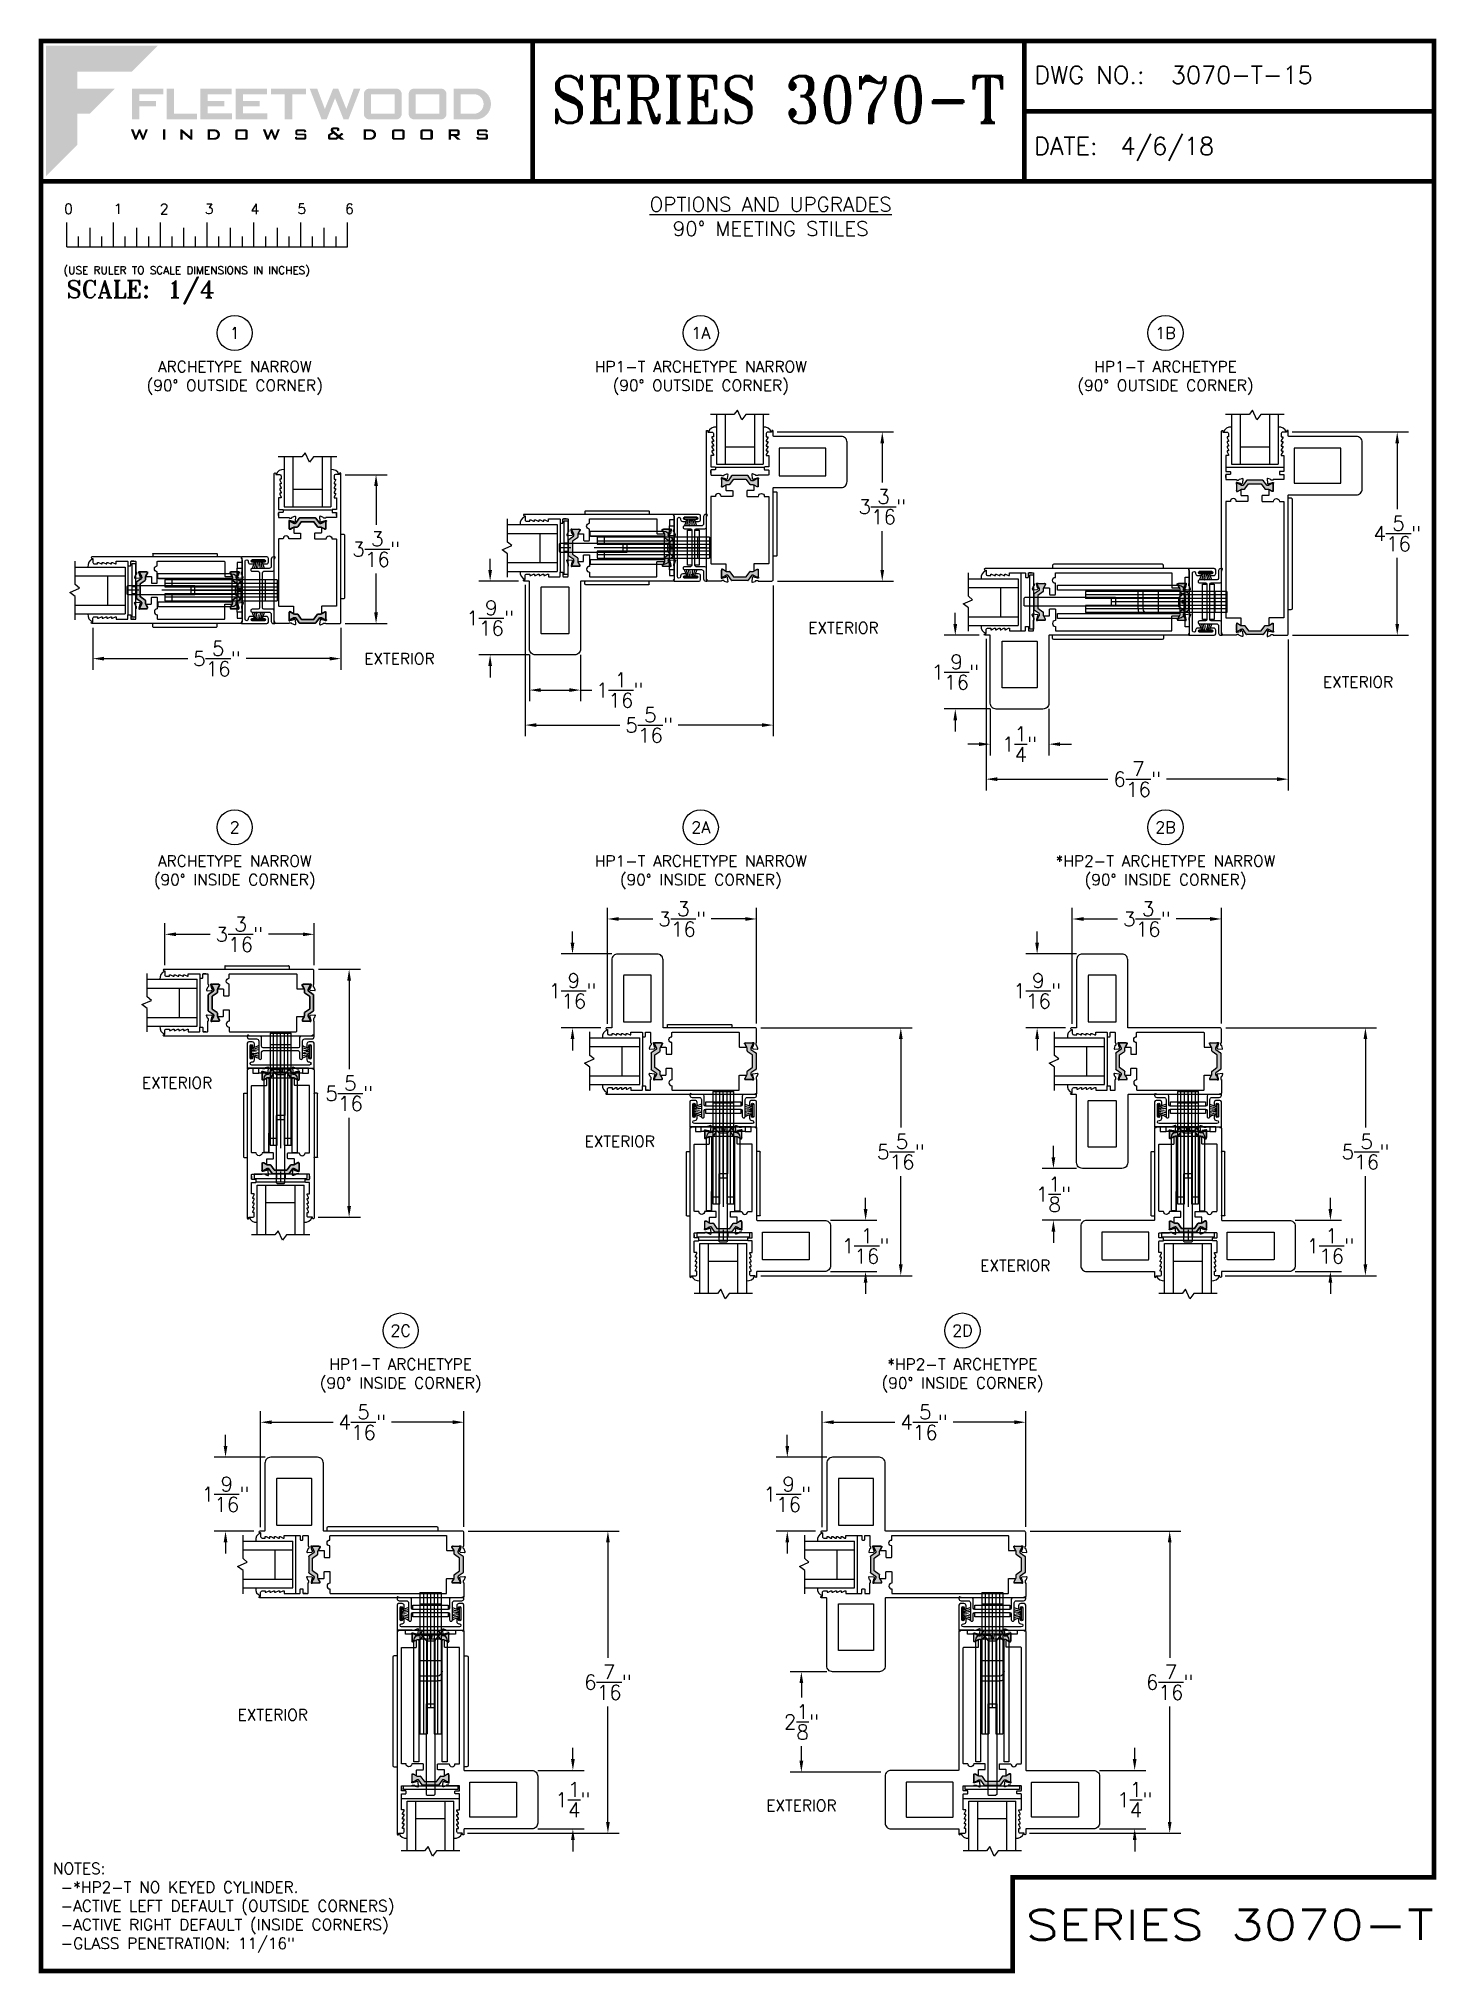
# Paper-space layout 'QUARTER SCALE' of a CAD drawing. Extents: x 0.3 to 7.8, y 0 to 10.3.
# The model-space entities are those that its viewports show. They can reach past a viewport. Long polylines and large blocks are cut down to what shows.
import ezdxf
from ezdxf.enums import TextEntityAlignment as Align

# ---------------------------------------------------------------- set-up
doc = ezdxf.new("R2010")
doc.units = 0
doc.header["$LTSCALE"] = 0.25
doc.header["$MEASUREMENT"] = 0
doc.layers.get('0').update_dxf_attribs({"linetype": 'CONTINUOUS'})
doc.layers.get('DEFPOINTS').update_dxf_attribs({"color": 1, "linetype": 'CONTINUOUS'})
for name, color, linetype in [('GLASS-VINYL', 7, 'CONTINUOUS'), ('Hardware', 7, 'CONTINUOUS'), ('I-STRUT', 7, 'CONTINUOUS'), ('SEAL', 7, 'CONTINUOUS'), ('TEXT', 7, 'CONTINUOUS'), ('TITLE-BLOCK', 7, 'CONTINUOUS'), ('TITLE_BLOCK', 7, 'CONTINUOUS'), ('TRACK', 7, 'CONTINUOUS'), ('VENT', 5, 'CONTINUOUS')]:
    doc.layers.add(name, color=color, linetype=linetype)
doc.layers.add('VP', color=40, linetype='CONTINUOUS', plot=False)
doc.layers.get('VP').off()
doc.styles.add('ROMANS', font='romans')
doc.styles.add('ROMANT', font='romant')
doc.styles.add('SIMPLEX-050', font='simplex.shx', dxfattribs={"height": 0.05})
doc.styles.add('SIMPLEX-094', font='simplex.shx', dxfattribs={"height": 0.094})
doc.styles.get("Standard").update_dxf_attribs({"font": 'simplex.shx'})
doc.dimstyles.new('QUARTER SCALE', dxfattribs={"dimtxt": 0.078, "dimasz": 0.06, "dimexe": 0.06, "dimexo": 0.031, "dimgap": 0.039, "dimtad": 0, "dimtih": 1, "dimtoh": 1, "dimdec": 4, "dimlfac": 4, "dimzin": 0, "dimdsep": 46, "dimlunit": 5, "dimtxsty": 'Standard', "dimcen": 0.09, "dimadec": 0, "dimazin": 0, "dimtfac": 1, "dimtdec": 4, "dimtofl": 0, "dimtmove": 0, "dimatfit": 3, "dimfxl": 0, "dimtolj": 1, "dimtzin": 0, "dimarcsym": 0})

psp = doc.layouts.new('QUARTER SCALE')

# ---------------------------------------------------------------- texts
at = {"layer": 'TEXT'}
for s, p in [('1', (1.346963, 8.752235)), ('1A', (3.835673, 8.752235)), ('1B', (6.317351, 8.752235)), ('2', (1.346963, 6.110806)), ('2A', (3.835673, 6.110881)), ('2B', (6.317351, 6.110881)), ('2C', (2.23311, 3.421736)), ('2D', (5.23311, 3.421736))]:
    psp.add_text(s, height=0.062, dxfattribs=at).set_placement(p, align=Align.MIDDLE_CENTER)
for s, insert, char_height, width, attachment_point in [('{\\LOPTIONS AND UPGRADES\\P}90%%D MEETING STILES', (4.209033, 9.3745), 0.078, 2.7428, 5), ('ARCHETYPE NARROW\\P(90%%D OUTSIDE CORNER)', (1.346963, 8.602235), 0.06, 1.59433305, 2), ('HP1-T ARCHETYPE NARROW\\P(90%%D OUTSIDE CORNER)', (3.835673, 8.602235), 0.06, 1.59433305, 2), ('HP1-T ARCHETYPE\\P(90%%D OUTSIDE CORNER)', (6.317351, 8.602235), 0.06, 1.59433305, 2), ('\\A1;EXTERIOR', (4.597651, 7.176347), 0.06, 1.59433305, 5), ('\\A1;EXTERIOR', (2.22677, 7.011696), 0.06, 1.59433305, 5), ('\\A1;EXTERIOR', (7.345524, 6.887097), 0.06, 1.59433305, 5), ('ARCHETYPE NARROW\\P(90%%D INSIDE CORNER)', (1.346963, 5.960806), 0.06, 1.59433305, 2), ('HP1-T ARCHETYPE NARROW\\P(90%%D INSIDE CORNER)', (3.835673, 5.960881), 0.06, 1.59433305, 2), ('*HP2-T ARCHETYPE NARROW\\P(90%%D INSIDE CORNER)', (6.317351, 5.960881), 0.06, 1.59433305, 2), ('\\A1;EXTERIOR', (1.039132, 4.745342), 0.06, 1.59433305, 5), ('\\A1;EXTERIOR', (3.402842, 4.432842), 0.06, 1.59433305, 5), ('\\A1;EXTERIOR', (5.515243, 3.768892), 0.06, 1.59433305, 5), ('HP1-T ARCHETYPE\\P(90%%D INSIDE CORNER)', (2.23311, 3.271736), 0.06, 1.59433305, 2), ('*HP2-T ARCHETYPE\\P(90%%D INSIDE CORNER)', (5.23311, 3.271736), 0.06, 1.59433305, 2), ('\\A1;EXTERIOR', (1.550279, 1.368697), 0.06, 1.59433305, 5), ('\\A1;EXTERIOR', (4.37333, 0.884247), 0.06, 1.59433305, 5)]:
    psp.add_mtext(s, dxfattribs=dict(at, insert=insert, char_height=char_height, width=width, attachment_point=attachment_point))
at = {"layer": 'TRACK', "insert": (0.376557, 0.097465), "char_height": 0.06, "width": 2.57578724, "attachment_point": 7}
psp.add_mtext('NOTES: \\P -*HP2-T NO KEYED CYLINDER.\\P -ACTIVE LEFT DEFAULT (OUTSIDE CORNERS)\\P -ACTIVE RIGHT DEFAULT (INSIDE CORNERS)\\P -GLASS PENETRATION: 11/16" ', dxfattribs=at)

msp = doc.modelspace()

# ---------------------------------------------------------------- blocks, each defined once
blk = doc.blocks.new('Quarter')
for p, q in [((0.137, -0.35), (0.137, -0.219)), ((0.2, -0.35), (0.2, -0.294)), ((0.262, -0.35), (0.262, -0.249)), ((0.325, -0.35), (0.325, -0.294)), ((0.387, -0.35), (0.387, -0.219)), ((0.45, -0.35), (0.45, -0.294)), ((0.512, -0.35), (0.512, -0.249)), ((0.575, -0.35), (0.575, -0.294)), ((0.637, -0.35), (0.637, -0.219)), ((0.7, -0.35), (0.7, -0.294)), ((0.762, -0.35), (0.762, -0.249)), ((0.825, -0.35), (0.825, -0.294)), ((0.887, -0.35), (0.887, -0.219)), ((0.95, -0.35), (0.95, -0.294)), ((1.012, -0.35), (1.012, -0.249)), ((1.075, -0.35), (1.075, -0.294)), ((1.137, -0.35), (1.137, -0.219)), ((1.2, -0.35), (1.2, -0.294)), ((1.262, -0.35), (1.262, -0.249)), ((1.325, -0.35), (1.325, -0.294)), ((1.387, -0.35), (1.387, -0.219)), ((1.45, -0.35), (1.45, -0.294)), ((1.512, -0.35), (1.512, -0.249)), ((1.575, -0.35), (1.575, -0.294)), ((1.637, -0.35), (1.637, -0.219)), ((0.137, -0.35), (1.637, -0.35))]:
    blk.add_line(p, q)
for s, p in [('0', (0.123, -0.174)), ('1', (0.387, -0.174)), ('2', (0.634, -0.175)), ('3', (0.874, -0.174)), ('4', (1.118, -0.175)), ('5', (1.368, -0.174)), ('6', (1.623, -0.174))]:
    blk.add_text(s, height=0.055).set_placement(p)
at = {"style": 'ROMANS'}
blk.add_text('(USE RULER TO SCALE DIMENSIONS IN INCHES)', height=0.04115, dxfattribs=at).set_placement((0.12, -0.495))
blk = doc.blocks.new('Fleetwood_Logo_6-10-15')
h = blk.add_hatch(color=154)
h.dxf.hatch_style = 1
h.paths.add_polyline_path([(0.2526, -0.0017), (0.0019, -0.0017), (0.0019, -0.2942), (0.0725, -0.2236), (0.0725, -0.1535), (0.1007, -0.1535), (0.1567, -0.0976), (0.0725, -0.0976), (0.0725, -0.0596), (0.1946, -0.0596)])
h = blk.add_hatch(color=251)
h.dxf.hatch_style = 1
h.paths.add_polyline_path([(0.2487, -0.1256), (0.2112, -0.1256), (0.2112, -0.1102), (0.2647, -0.1102), (0.2647, -0.0976), (0.1946, -0.0976), (0.1946, -0.1667), (0.2112, -0.1667), (0.2112, -0.1377), (0.2487, -0.1377)])
h = blk.add_hatch(color=251)
h.dxf.hatch_style = 1
h.paths.add_polyline_path([(0.2886, -0.0976), (0.272, -0.0976), (0.272, -0.1667), (0.3401, -0.1667), (0.3401, -0.1535), (0.2886, -0.1535)])
h = blk.add_hatch(color=251)
h.dxf.hatch_style = 1
h.paths.add_polyline_path([(0.4175, -0.0976), (0.3474, -0.0976), (0.3474, -0.1667), (0.4185, -0.1667), (0.4185, -0.1534), (0.364, -0.1534), (0.364, -0.1377), (0.4015, -0.1377), (0.4015, -0.1256), (0.364, -0.1256), (0.364, -0.1102), (0.4175, -0.1102)])
h = blk.add_hatch(color=251)
h.dxf.hatch_style = 1
h.paths.add_polyline_path([(0.4965, -0.0976), (0.4264, -0.0976), (0.4264, -0.1667), (0.4975, -0.1667), (0.4975, -0.1534), (0.443, -0.1534), (0.443, -0.1377), (0.4804, -0.1377), (0.4804, -0.1256), (0.443, -0.1256), (0.443, -0.1102), (0.4965, -0.1102)])
h = blk.add_hatch(color=251)
h.dxf.hatch_style = 1
h.paths.add_polyline_path([(0.5842, -0.0976), (0.5054, -0.0976), (0.5054, -0.1102), (0.5365, -0.1102), (0.5365, -0.1667), (0.5531, -0.1667), (0.5531, -0.1102), (0.5842, -0.1102)])
h = blk.add_hatch(color=251)
h.dxf.hatch_style = 1
h.paths.add_polyline_path([(0.6089, -0.0976), (0.5921, -0.0976), (0.6188, -0.1667), (0.63, -0.1667), (0.6489, -0.1192), (0.6679, -0.1667), (0.6789, -0.1667), (0.7056, -0.0976), (0.6908, -0.0976), (0.6742, -0.1433), (0.6558, -0.0976), (0.6446, -0.0976), (0.6261, -0.1433)])
h = blk.add_hatch(color=251)
h.dxf.hatch_style = 1
h.paths.add_polyline_path([(0.7853, -0.0976), (0.726, -0.0976, 0.414214), (0.7133, -0.1102), (0.7133, -0.154, 0.414214), (0.726, -0.1667), (0.7853, -0.1667, 0.414214), (0.798, -0.154), (0.798, -0.1102, 0.414214)])
h.paths.add_polyline_path([(0.7819, -0.1102), (0.7819, -0.154), (0.7294, -0.154), (0.7294, -0.1102)], flags=16)
h = blk.add_hatch(color=251)
h.dxf.hatch_style = 1
h.paths.add_polyline_path([(0.8856, -0.0976), (0.8262, -0.0976, 0.414214), (0.8136, -0.1102), (0.8136, -0.154, 0.414214), (0.8262, -0.1667), (0.8856, -0.1667, 0.414214), (0.8982, -0.154), (0.8982, -0.1102, 0.414214)])
h.paths.add_polyline_path([(0.8822, -0.1102), (0.8822, -0.154), (0.8296, -0.154), (0.8296, -0.1102)], flags=16)
h = blk.add_hatch(color=251)
h.dxf.hatch_style = 1
h.paths.add_polyline_path([(0.9632, -0.0976), (0.914, -0.0976), (0.914, -0.1667), (0.9632, -0.1667, 1)])
h.paths.add_polyline_path([(0.9301, -0.1102), (0.9593, -0.1102, -1), (0.9593, -0.154), (0.9301, -0.154)], flags=16)
h = blk.add_hatch(color=7)
h.dxf.hatch_style = 1
h.paths.add_polyline_path([(0.2301, -0.1891), (0.2251, -0.1891), (0.2196, -0.2043), (0.2134, -0.1891), (0.2097, -0.1891), (0.2035, -0.2043), (0.1978, -0.1891), (0.1922, -0.1891), (0.2011, -0.2121), (0.2048, -0.2121), (0.2112, -0.1963), (0.2175, -0.2121), (0.2212, -0.2121)])
h = blk.add_hatch(color=7)
h.dxf.hatch_style = 1
h.paths.add_polyline_path([(0.2691, -0.1891), (0.2637, -0.1891), (0.2637, -0.2118), (0.2637, -0.2121), (0.2691, -0.2121)])
h = blk.add_hatch(color=7)
h.dxf.hatch_style = 1
h.paths.add_polyline_path([(0.3077, -0.1964), (0.3259, -0.2121), (0.3298, -0.2121), (0.3298, -0.1891), (0.325, -0.1891), (0.325, -0.2047), (0.3067, -0.1891), (0.3029, -0.1891), (0.3029, -0.2121), (0.3077, -0.2121)])
h = blk.add_hatch(color=7)
h.dxf.hatch_style = 1
h.paths.add_polyline_path([(0.3801, -0.1891), (0.3637, -0.1891), (0.3637, -0.2121), (0.3801, -0.2121, 1)])
h.paths.add_polyline_path([(0.3691, -0.2079), (0.3691, -0.1933), (0.3788, -0.1933, -1), (0.3788, -0.2079)], flags=16)
h = blk.add_hatch(color=7)
h.dxf.hatch_style = 1
h.paths.add_polyline_path([(0.4537, -0.2079), (0.4537, -0.1933, 0.414214), (0.4495, -0.1891), (0.4297, -0.1891, 0.414214), (0.4255, -0.1933), (0.4255, -0.2079, 0.414214), (0.4297, -0.2121), (0.4495, -0.2121, 0.414214)])
h.paths.add_polyline_path([(0.4308, -0.2079), (0.4308, -0.1933), (0.4484, -0.1933), (0.4484, -0.2079)], flags=16)
h = blk.add_hatch(color=7)
h.dxf.hatch_style = 1
h.paths.add_polyline_path([(0.5253, -0.1891), (0.5203, -0.1891), (0.5148, -0.2043), (0.5087, -0.1891), (0.5049, -0.1891), (0.4988, -0.2043), (0.493, -0.1891), (0.4874, -0.1891), (0.4963, -0.2121), (0.5001, -0.2121), (0.5064, -0.1963), (0.5127, -0.2121), (0.5164, -0.2121)])
h = blk.add_hatch(color=7)
h.dxf.hatch_style = 1
h.paths.add_polyline_path([(0.5801, -0.1891), (0.5643, -0.1891, 0.414214), (0.56, -0.1933), (0.56, -0.1981, 0.414214), (0.5643, -0.2024), (0.58, -0.2024), (0.58, -0.2078), (0.5637, -0.2078), (0.5637, -0.2052), (0.5591, -0.2062), (0.5591, -0.2078, 0.414214), (0.5634, -0.2121), (0.5805, -0.2121, 0.414214), (0.5848, -0.2078), (0.5848, -0.2024, 0.414214), (0.5805, -0.1982), (0.5648, -0.1982), (0.5648, -0.193), (0.5798, -0.193), (0.5798, -0.1958), (0.5843, -0.1948), (0.5843, -0.1933, 0.414214)])
h = blk.add_hatch(color=7)
h.dxf.hatch_style = 1
h.paths.add_polyline_path([(0.645, -0.1913, -0.222262), (0.6447, -0.1906), (0.6447, -0.1892), (0.6535, -0.1892), (0.6535, -0.193), (0.6587, -0.1918), (0.6587, -0.189, 0.414214), (0.6544, -0.1847), (0.6437, -0.1847, 0.414214), (0.6394, -0.189), (0.6394, -0.1922, 0.222262), (0.6407, -0.1948), (0.6415, -0.1955), (0.6345, -0.1998, 0.260684), (0.6329, -0.2027), (0.6329, -0.2078, 0.414214), (0.6372, -0.2121), (0.6514, -0.2121, 0.17577), (0.6536, -0.2113), (0.657, -0.2085), (0.6614, -0.2121), (0.6699, -0.2121), (0.6613, -0.2049), (0.6676, -0.1997), (0.6637, -0.1964), (0.6574, -0.2017)])
h.paths.add_polyline_path([(0.6532, -0.2052), (0.6509, -0.2072, -0.17577), (0.6502, -0.2074), (0.6382, -0.2074), (0.6382, -0.2033, -0.260684), (0.6387, -0.2025), (0.6451, -0.1985)], flags=16)
h = blk.add_hatch(color=7)
h.dxf.hatch_style = 1
h.paths.add_polyline_path([(0.7294, -0.1891), (0.713, -0.1891), (0.713, -0.2121), (0.7294, -0.2121, 1)])
h.paths.add_polyline_path([(0.7184, -0.2079), (0.7184, -0.1933), (0.7281, -0.1933, -1), (0.7281, -0.2079)], flags=16)
h = blk.add_hatch(color=7)
h.dxf.hatch_style = 1
h.paths.add_polyline_path([(0.8045, -0.2079), (0.8045, -0.1933, 0.414214), (0.8003, -0.1891), (0.7805, -0.1891, 0.414214), (0.7763, -0.1933), (0.7763, -0.2079, 0.414214), (0.7805, -0.2121), (0.8003, -0.2121, 0.414214)])
h.paths.add_polyline_path([(0.7816, -0.2079), (0.7816, -0.1933), (0.7992, -0.1933), (0.7992, -0.2079)], flags=16)
h = blk.add_hatch(color=7)
h.dxf.hatch_style = 1
h.paths.add_polyline_path([(0.8678, -0.2079), (0.8678, -0.1933, 0.414214), (0.8636, -0.1891), (0.8438, -0.1891, 0.414214), (0.8396, -0.1933), (0.8396, -0.2079, 0.414214), (0.8438, -0.2121), (0.8636, -0.2121, 0.414214)])
h.paths.add_polyline_path([(0.8449, -0.2079), (0.8449, -0.1933), (0.8624, -0.1933), (0.8624, -0.2079)], flags=16)
h = blk.add_hatch(color=7)
h.dxf.hatch_style = 1
h.paths.add_polyline_path([(0.9277, -0.1993), (0.9277, -0.1933, 0.414214), (0.9235, -0.1891), (0.9028, -0.1891), (0.9028, -0.2121), (0.9082, -0.2121), (0.9082, -0.2035), (0.9131, -0.2035), (0.9224, -0.2121), (0.9303, -0.2121), (0.9197, -0.2035), (0.9235, -0.2035, 0.414214)])
h.paths.add_polyline_path([(0.9082, -0.1993), (0.9082, -0.1933), (0.9214, -0.1933, -0.414214), (0.9224, -0.1943), (0.9224, -0.1983, -0.414214), (0.9214, -0.1993)], flags=16)
h = blk.add_hatch(color=7)
h.dxf.hatch_style = 1
h.paths.add_polyline_path([(0.9867, -0.1982), (0.971, -0.1982), (0.971, -0.193), (0.9859, -0.193), (0.9859, -0.1958), (0.9905, -0.1948), (0.9905, -0.1933, 0.414214), (0.9863, -0.1891), (0.9705, -0.1891, 0.414214), (0.9662, -0.1933), (0.9662, -0.1981, 0.414214), (0.9705, -0.2024), (0.9862, -0.2024), (0.9862, -0.2078), (0.9699, -0.2078), (0.9699, -0.2052), (0.9653, -0.2062), (0.9653, -0.2078, 0.414214), (0.9696, -0.2121), (0.9867, -0.2121, 0.414214), (0.991, -0.2078), (0.991, -0.2024, 0.414214)])
blk = doc.blocks.new('A-SIZE_P_QS')
at = {"const_width": 0.025}
blk.add_lwpolyline([(7.751, 0.5), (7.751, 10.312), (0.313, 10.312), (0.313, 0), (5.501, 0), (5.501, 0.5)], close=True, dxfattribs=at)
for points in [[(2.938, 10.312), (2.938, 9.562)], [(5.563, 10.312), (5.563, 9.562)], [(5.563, 9.937), (7.751, 9.937)], [(0.313, 9.562), (7.751, 9.562)]]:
    blk.add_lwpolyline(points, dxfattribs=at)
at = {"xscale": 2.387023416083395, "yscale": 2.387023416083395, "zscale": 2.387023416083395}
blk.add_blockref('Fleetwood_Logo_6-10-15', (0.334, 10.291), dxfattribs=at)
blk.add_blockref('Quarter', (0.313, 9.562))
at = {"style": 'SIMPLEX-094'}
for s, p in [('DWG NO.:', (5.617, 10.084)), ('DATE:', (5.616, 9.704))]:
    blk.add_text(s, height=0.094, dxfattribs=at).set_placement(p)
for tag, p, style in [('DWG_NO', (6.346, 10.084), 'SIMPLEX-094'), ('DATE', (6.077, 9.704), 'SIMPLEX-094'), ('SCALE', (0.988, 8.939), 'ROMANT')]:
    blk.add_attdef(tag, p, '', height=0.094, dxfattribs=dict(style=style))
for tag, height, style, width, p, p2 in [('DWG_NO_F', 0.094, 'SIMPLEX-094', 1.745692, (6.347, 10.084), (7.683, 10.084)), ('PRODUCT', 0.25, 'ROMANT', 1.349007, (3.038, 9.812), (5.463, 9.812)), ('PRODUCT', 0.16, 'SIMPLEX-050', 20.447274, (5.57, 0.167), (7.751, 0.167))]:
    blk.add_attdef(tag, text='', height=height, dxfattribs=dict(style=style, width=width)).set_placement(p, p2, align=Align.FIT)
at = {"layer": 'TITLE_BLOCK', "style": 'ROMANT'}
blk.add_text('SCALE:', height=0.094, dxfattribs=at).set_placement((0.449, 8.939))
blk = doc.blocks.new('*D83')
at = {"layer": 'DEFPOINTS', "color": 0}
for p in [(0.59, 7.207), (1.914, 7.207), (1.914, 7.012)]:
    blk.add_point(p, dxfattribs=at)
at = {"layer": 'TRACK', "color": 0, "lineweight": -2}
for p, q in [((0.59, 7.176), (0.59, 6.952)), ((1.914, 7.176), (1.914, 6.952)), ((0.65, 7.012), (1.096, 7.012)), ((1.854, 7.012), (1.408, 7.012))]:
    blk.add_line(p, q, dxfattribs=at)
at = {"layer": 'TRACK', "color": 0}
for points in [[(0.65, 7.022), (0.65, 7.002), (0.59, 7.012)], [(1.854, 7.022), (1.854, 7.002), (1.914, 7.012)]]:
    blk.add_solid(points, dxfattribs=at)
at = {"layer": 'TRACK', "color": 0, "insert": (1.252, 7.012), "char_height": 0.078, "attachment_point": 5}
blk.add_mtext('\\A1;5{\\H1.000000x;\\S5/16;}"', dxfattribs=at)
blk = doc.blocks.new('*D84')
at = {"layer": 'DEFPOINTS', "color": 0}
for p in [(1.906, 7.995), (1.906, 7.199), (2.102, 7.199)]:
    blk.add_point(p, dxfattribs=at)
at = {"layer": 'TRACK', "color": 0, "lineweight": -2}
for p, q in [((1.937, 7.995), (2.162, 7.995)), ((2.102, 7.935), (2.102, 7.727)), ((2.102, 7.259), (2.102, 7.467)), ((1.937, 7.199), (2.162, 7.199))]:
    blk.add_line(p, q, dxfattribs=at)
at = {"layer": 'TRACK', "color": 0}
for points in [[(2.092, 7.935), (2.112, 7.935), (2.102, 7.995)], [(2.092, 7.259), (2.112, 7.259), (2.102, 7.199)]]:
    blk.add_solid(points, dxfattribs=at)
at = {"layer": 'TRACK', "color": 0, "insert": (2.102, 7.597), "char_height": 0.078, "attachment_point": 5}
blk.add_mtext('\\A1;3{\\H1.000000x;\\S3/16;}"', dxfattribs=at)
blk = doc.blocks.new('*D85')
at = {"layer": 'DEFPOINTS', "color": 0}
for p in [(0.974, 5.539), (0.974, 5.344), (1.771, 5.344)]:
    blk.add_point(p, dxfattribs=at)
at = {"layer": 'TRACK', "color": 0, "lineweight": -2}
for p, q in [((0.974, 5.375), (0.974, 5.599)), ((1.771, 5.375), (1.771, 5.599)), ((1.034, 5.539), (1.216, 5.539)), ((1.711, 5.539), (1.528, 5.539))]:
    blk.add_line(p, q, dxfattribs=at)
at = {"layer": 'TRACK', "color": 0}
for points in [[(1.034, 5.549), (1.034, 5.529), (0.974, 5.539)], [(1.711, 5.549), (1.711, 5.529), (1.771, 5.539)]]:
    blk.add_solid(points, dxfattribs=at)
at = {"layer": 'TRACK', "color": 0, "insert": (1.372, 5.539), "char_height": 0.078, "attachment_point": 5}
blk.add_mtext('\\A1;3{\\H1.000000x;\\S3/16;}"', dxfattribs=at)
blk = doc.blocks.new('*D86')
at = {"layer": 'DEFPOINTS', "color": 0}
for p in [(1.763, 5.352), (1.762, 4.027), (1.958, 4.027)]:
    blk.add_point(p, dxfattribs=at)
at = {"layer": 'TRACK', "color": 0, "lineweight": -2}
for p, q in [((1.794, 5.352), (2.018, 5.352)), ((1.958, 5.292), (1.958, 4.819)), ((1.958, 4.087), (1.958, 4.559)), ((1.793, 4.027), (2.018, 4.027))]:
    blk.add_line(p, q, dxfattribs=at)
at = {"layer": 'TRACK', "color": 0}
for points in [[(1.948, 5.292), (1.968, 5.292), (1.958, 5.352)], [(1.948, 4.087), (1.968, 4.087), (1.958, 4.027)]]:
    blk.add_solid(points, dxfattribs=at)
at = {"layer": 'TRACK', "color": 0, "insert": (1.958, 4.689), "char_height": 0.078, "attachment_point": 5}
blk.add_mtext('\\A1;5{\\H1.000000x;\\S5/16;}"', dxfattribs=at)
blk = doc.blocks.new('*D87')
at = {"layer": 'DEFPOINTS', "color": 0}
for p in [(2.898, 7.437), (4.223, 7.434), (4.223, 6.657)]:
    blk.add_point(p, dxfattribs=at)
at = {"layer": 'TRACK', "color": 0, "lineweight": -2}
for p, q in [((2.898, 7.406), (2.898, 6.597)), ((4.223, 7.403), (4.223, 6.597)), ((2.958, 6.657), (3.404, 6.657)), ((4.163, 6.657), (3.716, 6.657))]:
    blk.add_line(p, q, dxfattribs=at)
at = {"layer": 'TRACK', "color": 0}
for points in [[(2.958, 6.667), (2.958, 6.647), (2.898, 6.657)], [(4.163, 6.667), (4.163, 6.647), (4.223, 6.657)]]:
    blk.add_solid(points, dxfattribs=at)
at = {"layer": 'TRACK', "color": 0, "insert": (3.56, 6.657), "char_height": 0.078, "attachment_point": 5}
blk.add_mtext('\\A1;5{\\H1.000000x;\\S5/16;}"', dxfattribs=at)
blk = doc.blocks.new('*D88')
at = {"layer": 'DEFPOINTS', "color": 0}
for p in [(4.212, 8.223), (4.215, 7.426), (4.805, 7.426)]:
    blk.add_point(p, dxfattribs=at)
at = {"layer": 'TRACK', "color": 0, "lineweight": -2}
for p, q in [((4.243, 8.223), (4.865, 8.223)), ((4.805, 8.163), (4.805, 7.954)), ((4.805, 7.486), (4.805, 7.694)), ((4.246, 7.426), (4.865, 7.426))]:
    blk.add_line(p, q, dxfattribs=at)
at = {"layer": 'TRACK', "color": 0}
for points in [[(4.795, 8.163), (4.815, 8.163), (4.805, 8.223)], [(4.795, 7.486), (4.815, 7.486), (4.805, 7.426)]]:
    blk.add_solid(points, dxfattribs=at)
at = {"layer": 'TRACK', "color": 0, "insert": (4.805, 7.824), "char_height": 0.078, "attachment_point": 5}
blk.add_mtext('\\A1;3{\\H1.000000x;\\S3/16;}"', dxfattribs=at)
blk = doc.blocks.new('*D89')
at = {"layer": 'DEFPOINTS', "color": 0}
for p in [(2.893, 7.426), (2.711, 7.032), (2.952, 7.032)]:
    blk.add_point(p, dxfattribs=at)
at = {"layer": 'TRACK', "color": 0, "lineweight": -2}
for p, q in [((2.711, 7.486), (2.711, 7.546)), ((2.862, 7.426), (2.651, 7.426)), ((2.921, 7.032), (2.651, 7.032)), ((2.711, 6.972), (2.711, 6.912))]:
    blk.add_line(p, q, dxfattribs=at)
at = {"layer": 'TRACK', "color": 0}
for points in [[(2.701, 7.486), (2.721, 7.486), (2.711, 7.426)], [(2.701, 6.972), (2.721, 6.972), (2.711, 7.032)]]:
    blk.add_solid(points, dxfattribs=at)
at = {"layer": 'TRACK', "color": 0, "insert": (2.711, 7.229), "char_height": 0.078, "attachment_point": 5}
blk.add_mtext('\\A1;1{\\H1.000000x;\\S9/16;}"', dxfattribs=at)
blk = doc.blocks.new('*D90')
at = {"layer": 'DEFPOINTS', "color": 0}
for p in [(2.921, 7.063), (3.194, 7.063), (3.194, 6.844)]:
    blk.add_point(p, dxfattribs=at)
at = {"layer": 'TRACK', "color": 0, "lineweight": -2}
for p, q in [((2.921, 7.032), (2.921, 6.784)), ((3.194, 7.032), (3.194, 6.784)), ((2.981, 6.844), (3.134, 6.844)), ((3.194, 6.844), (3.254, 6.844))]:
    blk.add_line(p, q, dxfattribs=at)
at = {"layer": 'TRACK', "color": 0}
for points in [[(2.981, 6.854), (2.981, 6.834), (2.921, 6.844)], [(3.134, 6.854), (3.134, 6.834), (3.194, 6.844)]]:
    blk.add_solid(points, dxfattribs=at)
at = {"layer": 'TRACK', "color": 0, "insert": (3.403, 6.844), "char_height": 0.078, "attachment_point": 5}
blk.add_mtext('\\A1;1{\\H1.000000x;\\S1/16;}"', dxfattribs=at)
blk = doc.blocks.new('*D91')
at = {"layer": 'DEFPOINTS', "color": 0}
for p in [(5.359, 7.148), (6.973, 7.145), (6.973, 6.368)]:
    blk.add_point(p, dxfattribs=at)
at = {"layer": 'TRACK', "color": 0, "lineweight": -2}
for p, q in [((5.359, 7.117), (5.359, 6.308)), ((6.973, 7.114), (6.973, 6.308)), ((5.419, 6.368), (6.01, 6.368)), ((6.913, 6.368), (6.322, 6.368))]:
    blk.add_line(p, q, dxfattribs=at)
at = {"layer": 'TRACK', "color": 0}
for points in [[(5.419, 6.378), (5.419, 6.358), (5.359, 6.368)], [(6.913, 6.378), (6.913, 6.358), (6.973, 6.368)]]:
    blk.add_solid(points, dxfattribs=at)
at = {"layer": 'TRACK', "color": 0, "insert": (6.166, 6.368), "char_height": 0.078, "attachment_point": 5}
blk.add_mtext('\\A1;6{\\H1.000000x;\\S7/16;}"', dxfattribs=at)
blk = doc.blocks.new('*D92')
at = {"layer": 'DEFPOINTS', "color": 0}
for p in [(6.963, 8.223), (6.965, 7.137), (7.555, 7.137)]:
    blk.add_point(p, dxfattribs=at)
at = {"layer": 'TRACK', "color": 0, "lineweight": -2}
for p, q in [((6.994, 8.223), (7.615, 8.223)), ((7.555, 8.163), (7.555, 7.81)), ((7.555, 7.197), (7.555, 7.55)), ((6.996, 7.137), (7.615, 7.137))]:
    blk.add_line(p, q, dxfattribs=at)
at = {"layer": 'TRACK', "color": 0}
for points in [[(7.545, 8.163), (7.565, 8.163), (7.555, 8.223)], [(7.545, 7.197), (7.565, 7.197), (7.555, 7.137)]]:
    blk.add_solid(points, dxfattribs=at)
at = {"layer": 'TRACK', "color": 0, "insert": (7.555, 7.68), "char_height": 0.078, "attachment_point": 5}
blk.add_mtext('\\A1;4{\\H1.000000x;\\S5/16;}"', dxfattribs=at)
blk = doc.blocks.new('*D93')
at = {"layer": 'DEFPOINTS', "color": 0}
for p in [(5.354, 7.137), (5.195, 6.743), (5.413, 6.743)]:
    blk.add_point(p, dxfattribs=at)
at = {"layer": 'TRACK', "color": 0, "lineweight": -2}
for p, q in [((5.195, 7.197), (5.195, 7.257)), ((5.323, 7.137), (5.135, 7.137)), ((5.382, 6.743), (5.135, 6.743)), ((5.195, 6.683), (5.195, 6.623))]:
    blk.add_line(p, q, dxfattribs=at)
at = {"layer": 'TRACK', "color": 0}
for points in [[(5.185, 7.197), (5.205, 7.197), (5.195, 7.137)], [(5.185, 6.683), (5.205, 6.683), (5.195, 6.743)]]:
    blk.add_solid(points, dxfattribs=at)
at = {"layer": 'TRACK', "color": 0, "insert": (5.195, 6.94), "char_height": 0.078, "attachment_point": 5}
blk.add_mtext('\\A1;1{\\H1.000000x;\\S9/16;}"', dxfattribs=at)
blk = doc.blocks.new('*D94')
at = {"layer": 'DEFPOINTS', "color": 0}
for p in [(5.382, 6.774), (5.695, 6.774), (5.695, 6.555)]:
    blk.add_point(p, dxfattribs=at)
at = {"layer": 'TRACK', "color": 0, "lineweight": -2}
for p, q in [((5.382, 6.743), (5.382, 6.495)), ((5.695, 6.743), (5.695, 6.495)), ((5.322, 6.555), (5.262, 6.555)), ((5.755, 6.555), (5.815, 6.555))]:
    blk.add_line(p, q, dxfattribs=at)
at = {"layer": 'TRACK', "color": 0}
for points in [[(5.322, 6.565), (5.322, 6.545), (5.382, 6.555)], [(5.755, 6.565), (5.755, 6.545), (5.695, 6.555)]]:
    blk.add_solid(points, dxfattribs=at)
at = {"layer": 'TRACK', "color": 0, "insert": (5.538, 6.555), "char_height": 0.078, "attachment_point": 5}
blk.add_mtext('\\A1;1{\\H1.000000x;\\S1/4;}"', dxfattribs=at)
blk = doc.blocks.new('*D95')
at = {"layer": 'DEFPOINTS', "color": 0}
for p in [(3.338, 5.621), (3.338, 5.029), (4.134, 5.031)]:
    blk.add_point(p, dxfattribs=at)
at = {"layer": 'TRACK', "color": 0, "lineweight": -2}
for p, q in [((3.338, 5.06), (3.338, 5.681)), ((3.398, 5.621), (3.58, 5.621)), ((4.074, 5.621), (3.892, 5.621)), ((4.134, 5.062), (4.134, 5.681))]:
    blk.add_line(p, q, dxfattribs=at)
at = {"layer": 'TRACK', "color": 0}
for points in [[(3.398, 5.631), (3.398, 5.611), (3.338, 5.621)], [(4.074, 5.631), (4.074, 5.611), (4.134, 5.621)]]:
    blk.add_solid(points, dxfattribs=at)
at = {"layer": 'TRACK', "color": 0, "insert": (3.736, 5.621), "char_height": 0.078, "attachment_point": 5}
blk.add_mtext('\\A1;3{\\H1.000000x;\\S3/16;}"', dxfattribs=at)
blk = doc.blocks.new('*D96')
at = {"layer": 'DEFPOINTS', "color": 0}
for p in [(4.126, 5.039), (4.126, 3.715), (4.904, 3.715)]:
    blk.add_point(p, dxfattribs=at)
at = {"layer": 'TRACK', "color": 0, "lineweight": -2}
for p, q in [((4.157, 5.039), (4.964, 5.039)), ((4.904, 4.979), (4.904, 4.507)), ((4.904, 3.775), (4.904, 4.247)), ((4.157, 3.715), (4.964, 3.715))]:
    blk.add_line(p, q, dxfattribs=at)
at = {"layer": 'TRACK', "color": 0}
for points in [[(4.894, 4.979), (4.914, 4.979), (4.904, 5.039)], [(4.894, 3.775), (4.914, 3.775), (4.904, 3.715)]]:
    blk.add_solid(points, dxfattribs=at)
at = {"layer": 'TRACK', "color": 0, "insert": (4.904, 4.377), "char_height": 0.078, "attachment_point": 5}
blk.add_mtext('\\A1;5{\\H1.000000x;\\S5/16;}"', dxfattribs=at)
blk = doc.blocks.new('*D97')
at = {"layer": 'DEFPOINTS', "color": 0}
for p in [(4.498, 4.011), (4.716, 4.011), (4.498, 3.738)]:
    blk.add_point(p, dxfattribs=at)
at = {"layer": 'TRACK', "color": 0, "lineweight": -2}
for p, q in [((4.716, 4.071), (4.716, 4.131)), ((4.529, 4.011), (4.776, 4.011)), ((4.529, 3.738), (4.776, 3.738)), ((4.716, 3.678), (4.716, 3.618))]:
    blk.add_line(p, q, dxfattribs=at)
at = {"layer": 'TRACK', "color": 0}
for points in [[(4.706, 4.071), (4.726, 4.071), (4.716, 4.011)], [(4.706, 3.678), (4.726, 3.678), (4.716, 3.738)]]:
    blk.add_solid(points, dxfattribs=at)
at = {"layer": 'TRACK', "color": 0, "insert": (4.716, 3.874), "char_height": 0.078, "attachment_point": 5}
blk.add_mtext('\\A1;1{\\H1.000000x;\\S1/16;}"', dxfattribs=at)
blk = doc.blocks.new('*D99')
at = {"layer": 'DEFPOINTS', "color": 0}
for p in [(5.82, 5.621), (5.82, 5.029), (6.616, 5.031)]:
    blk.add_point(p, dxfattribs=at)
at = {"layer": 'TRACK', "color": 0, "lineweight": -2}
for p, q in [((5.82, 5.06), (5.82, 5.681)), ((5.88, 5.621), (6.062, 5.621)), ((6.556, 5.621), (6.374, 5.621)), ((6.616, 5.062), (6.616, 5.681))]:
    blk.add_line(p, q, dxfattribs=at)
at = {"layer": 'TRACK', "color": 0}
for points in [[(5.88, 5.631), (5.88, 5.611), (5.82, 5.621)], [(6.556, 5.631), (6.556, 5.611), (6.616, 5.621)]]:
    blk.add_solid(points, dxfattribs=at)
at = {"layer": 'TRACK', "color": 0, "insert": (6.218, 5.621), "char_height": 0.078, "attachment_point": 5}
blk.add_mtext('\\A1;3{\\H1.000000x;\\S3/16;}"', dxfattribs=at)
blk = doc.blocks.new('*D100')
at = {"layer": 'DEFPOINTS', "color": 0}
for p in [(6.608, 5.039), (6.605, 3.715), (7.385, 3.715)]:
    blk.add_point(p, dxfattribs=at)
at = {"layer": 'TRACK', "color": 0, "lineweight": -2}
for p, q in [((6.639, 5.039), (7.445, 5.039)), ((7.385, 4.979), (7.385, 4.507)), ((7.385, 3.775), (7.385, 4.247)), ((6.636, 3.715), (7.445, 3.715))]:
    blk.add_line(p, q, dxfattribs=at)
at = {"layer": 'TRACK', "color": 0}
for points in [[(7.375, 4.979), (7.395, 4.979), (7.385, 5.039)], [(7.375, 3.775), (7.395, 3.775), (7.385, 3.715)]]:
    blk.add_solid(points, dxfattribs=at)
at = {"layer": 'TRACK', "color": 0, "insert": (7.385, 4.377), "char_height": 0.078, "attachment_point": 5}
blk.add_mtext('\\A1;5{\\H1.000000x;\\S5/16;}"', dxfattribs=at)
blk = doc.blocks.new('*D98')
at = {"layer": 'DEFPOINTS', "color": 0}
for p in [(6.979, 4.011), (7.198, 4.011), (6.979, 3.738)]:
    blk.add_point(p, dxfattribs=at)
at = {"layer": 'TRACK', "color": 0, "lineweight": -2}
for p, q in [((7.198, 4.071), (7.198, 4.131)), ((7.01, 4.011), (7.258, 4.011)), ((7.01, 3.738), (7.258, 3.738)), ((7.198, 3.678), (7.198, 3.618))]:
    blk.add_line(p, q, dxfattribs=at)
at = {"layer": 'TRACK', "color": 0}
for points in [[(7.188, 4.071), (7.208, 4.071), (7.198, 4.011)], [(7.188, 3.678), (7.208, 3.678), (7.198, 3.738)]]:
    blk.add_solid(points, dxfattribs=at)
at = {"layer": 'TRACK', "color": 0, "insert": (7.198, 3.874), "char_height": 0.078, "attachment_point": 5}
blk.add_mtext('\\A1;1{\\H1.000000x;\\S1/16;}"', dxfattribs=at)
blk = doc.blocks.new('*D101')
at = {"layer": 'DEFPOINTS', "color": 0}
for p in [(1.485, 2.932), (1.485, 2.34), (2.571, 2.342)]:
    blk.add_point(p, dxfattribs=at)
at = {"layer": 'TRACK', "color": 0, "lineweight": -2}
for p, q in [((1.485, 2.371), (1.485, 2.992)), ((1.545, 2.932), (1.872, 2.932)), ((2.511, 2.932), (2.184, 2.932)), ((2.571, 2.373), (2.571, 2.992))]:
    blk.add_line(p, q, dxfattribs=at)
at = {"layer": 'TRACK', "color": 0}
for points in [[(1.545, 2.942), (1.545, 2.922), (1.485, 2.932)], [(2.511, 2.942), (2.511, 2.922), (2.571, 2.932)]]:
    blk.add_solid(points, dxfattribs=at)
at = {"layer": 'TRACK', "color": 0, "insert": (2.028, 2.932), "char_height": 0.078, "attachment_point": 5}
blk.add_mtext('\\A1;4{\\H1.000000x;\\S5/16;}"', dxfattribs=at)
blk = doc.blocks.new('*D103')
at = {"layer": 'DEFPOINTS', "color": 0}
for p in [(2.563, 2.35), (2.56, 0.736), (3.34, 0.736)]:
    blk.add_point(p, dxfattribs=at)
at = {"layer": 'TRACK', "color": 0, "lineweight": -2}
for p, q in [((2.594, 2.35), (3.4, 2.35)), ((3.34, 2.29), (3.34, 1.673)), ((3.34, 0.796), (3.34, 1.413)), ((2.591, 0.736), (3.4, 0.736))]:
    blk.add_line(p, q, dxfattribs=at)
at = {"layer": 'TRACK', "color": 0}
for points in [[(3.33, 2.29), (3.35, 2.29), (3.34, 2.35)], [(3.33, 0.796), (3.35, 0.796), (3.34, 0.736)]]:
    blk.add_solid(points, dxfattribs=at)
at = {"layer": 'TRACK', "color": 0, "insert": (3.34, 1.543), "char_height": 0.078, "attachment_point": 5}
blk.add_mtext('\\A1;6{\\H1.000000x;\\S7/16;}"', dxfattribs=at)
blk = doc.blocks.new('*D102')
at = {"layer": 'DEFPOINTS', "color": 0}
for p in [(2.934, 1.072), (3.153, 1.072), (2.934, 0.759)]:
    blk.add_point(p, dxfattribs=at)
at = {"layer": 'TRACK', "color": 0, "lineweight": -2}
for p, q in [((3.153, 1.132), (3.153, 1.192)), ((2.965, 1.072), (3.213, 1.072)), ((2.965, 0.759), (3.213, 0.759)), ((3.153, 0.699), (3.153, 0.639))]:
    blk.add_line(p, q, dxfattribs=at)
at = {"layer": 'TRACK', "color": 0}
for points in [[(3.143, 1.132), (3.163, 1.132), (3.153, 1.072)], [(3.143, 0.699), (3.163, 0.699), (3.153, 0.759)]]:
    blk.add_solid(points, dxfattribs=at)
at = {"layer": 'TRACK', "color": 0, "insert": (3.153, 0.915), "char_height": 0.078, "attachment_point": 5}
blk.add_mtext('\\A1;1{\\H1.000000x;\\S1/4;}"', dxfattribs=at)
blk = doc.blocks.new('*D104')
at = {"layer": 'DEFPOINTS', "color": 0}
for p in [(4.485, 2.932), (4.485, 2.34), (5.571, 2.342)]:
    blk.add_point(p, dxfattribs=at)
at = {"layer": 'TRACK', "color": 0, "lineweight": -2}
for p, q in [((4.485, 2.371), (4.485, 2.992)), ((4.545, 2.932), (4.872, 2.932)), ((5.511, 2.932), (5.184, 2.932)), ((5.571, 2.373), (5.571, 2.992))]:
    blk.add_line(p, q, dxfattribs=at)
at = {"layer": 'TRACK', "color": 0}
for points in [[(4.545, 2.942), (4.545, 2.922), (4.485, 2.932)], [(5.511, 2.942), (5.511, 2.922), (5.571, 2.932)]]:
    blk.add_solid(points, dxfattribs=at)
at = {"layer": 'TRACK', "color": 0, "insert": (5.028, 2.932), "char_height": 0.078, "attachment_point": 5}
blk.add_mtext('\\A1;4{\\H1.000000x;\\S5/16;}"', dxfattribs=at)
blk = doc.blocks.new('*D105')
at = {"layer": 'DEFPOINTS', "color": 0}
for p in [(5.563, 2.35), (5.56, 0.736), (6.34, 0.736)]:
    blk.add_point(p, dxfattribs=at)
at = {"layer": 'TRACK', "color": 0, "lineweight": -2}
for p, q in [((5.594, 2.35), (6.4, 2.35)), ((6.34, 2.29), (6.34, 1.673)), ((6.34, 0.796), (6.34, 1.413)), ((5.591, 0.736), (6.4, 0.736))]:
    blk.add_line(p, q, dxfattribs=at)
at = {"layer": 'TRACK', "color": 0}
for points in [[(6.33, 2.29), (6.35, 2.29), (6.34, 2.35)], [(6.33, 0.796), (6.35, 0.796), (6.34, 0.736)]]:
    blk.add_solid(points, dxfattribs=at)
at = {"layer": 'TRACK', "color": 0, "insert": (6.34, 1.543), "char_height": 0.078, "attachment_point": 5}
blk.add_mtext('\\A1;6{\\H1.000000x;\\S7/16;}"', dxfattribs=at)
blk = doc.blocks.new('*D106')
at = {"layer": 'DEFPOINTS', "color": 0}
for p in [(5.934, 1.072), (6.153, 1.072), (5.934, 0.759)]:
    blk.add_point(p, dxfattribs=at)
at = {"layer": 'TRACK', "color": 0, "lineweight": -2}
for p, q in [((6.153, 1.132), (6.153, 1.192)), ((5.965, 1.072), (6.213, 1.072)), ((5.965, 0.759), (6.213, 0.759)), ((6.153, 0.699), (6.153, 0.639))]:
    blk.add_line(p, q, dxfattribs=at)
at = {"layer": 'TRACK', "color": 0}
for points in [[(6.143, 1.132), (6.163, 1.132), (6.153, 1.072)], [(6.143, 0.699), (6.163, 0.699), (6.153, 0.759)]]:
    blk.add_solid(points, dxfattribs=at)
at = {"layer": 'TRACK', "color": 0, "insert": (6.153, 0.915), "char_height": 0.078, "attachment_point": 5}
blk.add_mtext('\\A1;1{\\H1.000000x;\\S1/4;}"', dxfattribs=at)
blk = doc.blocks.new('*D107')
at = {"layer": 'DEFPOINTS', "color": 0}
for p in [(3.392, 5.434), (3.151, 5.039), (3.333, 5.039)]:
    blk.add_point(p, dxfattribs=at)
at = {"layer": 'TRACK', "color": 0, "lineweight": -2}
for p, q in [((3.151, 5.494), (3.151, 5.554)), ((3.361, 5.434), (3.091, 5.434)), ((3.302, 5.039), (3.091, 5.039)), ((3.151, 4.979), (3.151, 4.919))]:
    blk.add_line(p, q, dxfattribs=at)
at = {"layer": 'TRACK', "color": 0}
for points in [[(3.141, 5.494), (3.161, 5.494), (3.151, 5.434)], [(3.141, 4.979), (3.161, 4.979), (3.151, 5.039)]]:
    blk.add_solid(points, dxfattribs=at)
at = {"layer": 'TRACK', "color": 0, "insert": (3.151, 5.237), "char_height": 0.078, "attachment_point": 5}
blk.add_mtext('\\A1;1{\\H1.000000x;\\S9/16;}"', dxfattribs=at)
blk = doc.blocks.new('*D108')
at = {"layer": 'DEFPOINTS', "color": 0}
for p in [(5.874, 5.434), (5.632, 5.039), (5.815, 5.039)]:
    blk.add_point(p, dxfattribs=at)
at = {"layer": 'TRACK', "color": 0, "lineweight": -2}
for p, q in [((5.632, 5.494), (5.632, 5.554)), ((5.843, 5.434), (5.572, 5.434)), ((5.784, 5.039), (5.572, 5.039)), ((5.632, 4.979), (5.632, 4.919))]:
    blk.add_line(p, q, dxfattribs=at)
at = {"layer": 'TRACK', "color": 0}
for points in [[(5.622, 5.494), (5.642, 5.494), (5.632, 5.434)], [(5.622, 4.979), (5.642, 4.979), (5.632, 5.039)]]:
    blk.add_solid(points, dxfattribs=at)
at = {"layer": 'TRACK', "color": 0, "insert": (5.632, 5.237), "char_height": 0.078, "attachment_point": 5}
blk.add_mtext('\\A1;1{\\H1.000000x;\\S9/16;}"', dxfattribs=at)
blk = doc.blocks.new('*D109')
at = {"layer": 'DEFPOINTS', "color": 0}
for p in [(4.54, 2.745), (4.298, 2.35), (4.48, 2.35)]:
    blk.add_point(p, dxfattribs=at)
at = {"layer": 'TRACK', "color": 0, "lineweight": -2}
for p, q in [((4.298, 2.805), (4.298, 2.865)), ((4.509, 2.745), (4.238, 2.745)), ((4.449, 2.35), (4.238, 2.35)), ((4.298, 2.29), (4.298, 2.23))]:
    blk.add_line(p, q, dxfattribs=at)
at = {"layer": 'TRACK', "color": 0}
for points in [[(4.288, 2.805), (4.308, 2.805), (4.298, 2.745)], [(4.288, 2.29), (4.308, 2.29), (4.298, 2.35)]]:
    blk.add_solid(points, dxfattribs=at)
at = {"layer": 'TRACK', "color": 0, "insert": (4.298, 2.547), "char_height": 0.078, "attachment_point": 5}
blk.add_mtext('\\A1;1{\\H1.000000x;\\S9/16;}"', dxfattribs=at)
blk = doc.blocks.new('*D110')
at = {"layer": 'DEFPOINTS', "color": 0}
for p in [(1.54, 2.745), (1.298, 2.35), (1.48, 2.35)]:
    blk.add_point(p, dxfattribs=at)
at = {"layer": 'TRACK', "color": 0, "lineweight": -2}
for p, q in [((1.298, 2.805), (1.298, 2.865)), ((1.509, 2.745), (1.238, 2.745)), ((1.449, 2.35), (1.238, 2.35)), ((1.298, 2.29), (1.298, 2.23))]:
    blk.add_line(p, q, dxfattribs=at)
at = {"layer": 'TRACK', "color": 0}
for points in [[(1.288, 2.805), (1.308, 2.805), (1.298, 2.745)], [(1.288, 2.29), (1.308, 2.29), (1.298, 2.35)]]:
    blk.add_solid(points, dxfattribs=at)
at = {"layer": 'TRACK', "color": 0, "insert": (1.298, 2.547), "char_height": 0.078, "attachment_point": 5}
blk.add_mtext('\\A1;1{\\H1.000000x;\\S9/16;}"', dxfattribs=at)
blk = doc.blocks.new('*D146')
at = {"layer": 'DEFPOINTS', "color": 0}
for p in [(5.874, 4.288), (5.719, 4.011), (5.896, 4.011)]:
    blk.add_point(p, dxfattribs=at)
at = {"layer": 'TRACK', "color": 0, "lineweight": -2}
for p, q in [((5.719, 4.348), (5.719, 4.408)), ((5.843, 4.288), (5.659, 4.288)), ((5.865, 4.011), (5.659, 4.011)), ((5.719, 3.951), (5.719, 3.891))]:
    blk.add_line(p, q, dxfattribs=at)
at = {"layer": 'TRACK', "color": 0}
for points in [[(5.709, 4.348), (5.729, 4.348), (5.719, 4.288)], [(5.709, 3.951), (5.729, 3.951), (5.719, 4.011)]]:
    blk.add_solid(points, dxfattribs=at)
at = {"layer": 'TRACK', "color": 0, "insert": (5.719, 4.15), "char_height": 0.078, "attachment_point": 5}
blk.add_mtext('\\A1;1{\\H1x;\\S1/8;}"', dxfattribs=at)
blk = doc.blocks.new('*D147')
at = {"layer": 'DEFPOINTS', "color": 0}
for p in [(4.54, 1.599), (4.373, 1.063), (4.829, 1.063)]:
    blk.add_point(p, dxfattribs=at)
at = {"layer": 'TRACK', "color": 0, "lineweight": -2}
for p, q in [((4.509, 1.599), (4.313, 1.599)), ((4.373, 1.539), (4.373, 1.461)), ((4.373, 1.123), (4.373, 1.201)), ((4.798, 1.063), (4.313, 1.063))]:
    blk.add_line(p, q, dxfattribs=at)
at = {"layer": 'TRACK', "color": 0}
for points in [[(4.363, 1.539), (4.383, 1.539), (4.373, 1.599)], [(4.363, 1.123), (4.383, 1.123), (4.373, 1.063)]]:
    blk.add_solid(points, dxfattribs=at)
at = {"layer": 'TRACK', "color": 0, "insert": (4.373, 1.331), "char_height": 0.078, "attachment_point": 5}
blk.add_mtext('\\A1;2{\\H1x;\\S1/8;}"', dxfattribs=at)
blk = doc.blocks.new('*U63')
for centre, radius, start, end in [((-0.303, 1.135), 1.112, 287.4409, 295.9325), ((-0.19, 1.188), 1.16, 280.9256, 288.7507), ((-0.031, 1.124), 1.102, 273.1709, 281.1969), ((-0.031, -1.124), 1.102, 78.8031, 86.8291), ((-0.19, -1.188), 1.16, 71.2493, 79.0744), ((-0.303, -1.135), 1.112, 64.0675, 72.5591)]:
    blk.add_arc(centre, radius, start, end)
at = {"layer": 'SEAL'}
blk.add_lwpolyline([(0, -0.135), (0, 0.135), (0.03, 0.135), (0.03, -0.135)], close=True, dxfattribs=at)
at = {"layer": 'SEAL', "const_width": 0.015}
blk.add_lwpolyline([(0.03, 0, 0.219791), (0.196, 0.034)], format="xyb", dxfattribs=at)
at = {"flags": 9}
for tag, p in [('MANUFACTURER_PART_#', (0, -0.199)), ('FLEETWOOD_PART_#', (-0.001, -0.249))]:
    blk.add_attdef(tag, p, '', height=0.0312, dxfattribs=at)
blk = doc.blocks.new('24889_20mmX6mm_Std_I-Strut')
at = {"layer": 'I-STRUT'}
h = blk.add_hatch(color=256, dxfattribs=at)
h.dxf.hatch_style = 1
h.paths.add_polyline_path([(0.252, 0.109, -0.103471), (0.256, 0.112, -0.13774), (0.262, 0.114), (0.276, 0.114, -0.131652), (0.299, 0.108), (0.362, 0.072, 0.131652), (0.366, 0.071), (0.378, 0.071, 0.414214), (0.394, 0.087), (0.394, 0.22, 0.414214), (0.378, 0.236), (0.366, 0.236, 0.131652), (0.362, 0.235), (0.299, 0.199, -0.131652), (0.276, 0.193), (0.221, 0.193, 0.244698), (0.211, 0.188), (0.137, 0.082, -0.244698), (0.131, 0.079), (-0.131, 0.079, -0.244698), (-0.137, 0.082), (-0.211, 0.188, 0.244698), (-0.221, 0.193), (-0.276, 0.193, -0.131652), (-0.299, 0.199), (-0.323, 0.213), (-0.362, 0.235, 0.131652), (-0.366, 0.236), (-0.378, 0.236, 0.414214), (-0.394, 0.22), (-0.394, 0.087, 0.414214), (-0.378, 0.071), (-0.366, 0.071, 0.131652), (-0.362, 0.072), (-0.323, 0.094), (-0.299, 0.108, -0.131652), (-0.276, 0.114), (-0.262, 0.114, -0.244698), (-0.252, 0.109), (-0.179, 0.005, 0.244698), (-0.17, 0), (0.17, 0, 0.244698), (0.179, 0.005)])
for p, q in [((-0.394, 0.087), (-0.394, 0.22)), ((-0.378, 0.236), (-0.366, 0.236)), ((-0.366, 0.071), (-0.378, 0.071)), ((-0.362, 0.235), (-0.323, 0.213)), ((-0.323, 0.094), (-0.362, 0.072)), ((-0.323, 0.213), (-0.299, 0.199)), ((-0.299, 0.108), (-0.323, 0.094)), ((-0.276, 0.193), (-0.221, 0.193)), ((-0.262, 0.114), (-0.276, 0.114)), ((-0.179, 0.005), (-0.252, 0.109)), ((-0.211, 0.188), (-0.137, 0.082)), ((0.17, 0), (-0.17, 0)), ((-0.131, 0.079), (0.131, 0.079)), ((0.137, 0.082), (0.211, 0.188)), ((0.252, 0.109), (0.179, 0.005)), ((0.221, 0.193), (0.276, 0.193)), ((0.276, 0.114), (0.262, 0.114)), ((0.299, 0.199), (0.362, 0.235)), ((0.362, 0.072), (0.299, 0.108)), ((0.366, 0.236), (0.378, 0.236)), ((0.378, 0.071), (0.366, 0.071)), ((0.394, 0.22), (0.394, 0.087))]:
    blk.add_line(p, q, dxfattribs=at)
for centre, radius, start, end in [((-0.378, 0.22), 0.0157, 90, 180), ((-0.378, 0.087), 0.0157, 180, 270), ((-0.366, 0.228), 0.00827, 60, 90), ((-0.366, 0.079), 0.00827, 270, 300), ((-0.276, 0.24), 0.0472, 240, 270), ((-0.276, 0.067), 0.0472, 90, 120), ((-0.262, 0.102), 0.0118, 35, 90), ((-0.221, 0.181), 0.0118, 35, 90), ((-0.17, 0.012), 0.0118, 215, 270), ((-0.131, 0.087), 0.00787, 215, 270), ((0.131, 0.087), 0.00787, 270, 325), ((0.17, 0.012), 0.0118, 270, 325), ((0.221, 0.181), 0.0118, 90, 145), ((0.262, 0.102), 0.0118, 121.3703, 145), ((0.262, 0.102), 0.0118, 90, 121.3703), ((0.276, 0.24), 0.0472, 270, 300), ((0.276, 0.067), 0.0472, 60, 90), ((0.366, 0.228), 0.00827, 90, 120), ((0.366, 0.079), 0.00827, 240, 270), ((0.378, 0.22), 0.0157, 360, 90), ((0.378, 0.087), 0.0157, 270, 360)]:
    blk.add_arc(centre, radius, start, end, dxfattribs=at)
blk = doc.blocks.new('3779-1_HP-T_Archetype_Narrow_Lock_Stile_Component-1')
for points in [[(2.968, -1.753, 0.414214), (3.093, -1.628), (3.093, -0.185, -0.414214), (3.103, -0.175), (3.205, -0.175, 1), (3.205, -0.143), (3.195, -0.143, -0.414214), (3.185, -0.133), (3.185, -0.058, 0.414214), (3.154, -0.027), (3.085, -0.027), (3.085, -0.057), (3.065, -0.057), (3.005, -0.027), (2.985, -0.027), (2.985, -0.057), (2.965, -0.057), (2.905, -0.027), (2.885, -0.027), (2.885, -0.057), (2.865, -0.057), (2.805, -0.027), (2.785, -0.027), (2.785, -0.057), (2.765, -0.057), (2.705, -0.027), (2.685, -0.027), (2.685, -0.082), (2.449, -0.082, -0.414214), (2.439, -0.072), (2.439, 0.005, 0.414214), (2.429, 0.015), (2.387, 0.015, 0.414214), (2.377, 0.005), (2.377, -0.072, -0.414214), (2.367, -0.082), (2.277, -0.082, -0.414214), (2.267, -0.072), (2.267, 0.144, -0.414214), (2.255, 0.155), (2.255, 0.19, -0.359508), (2.265, 0.202, 0.263725), (2.274, 0.209), (2.293, 0.264), (2.293, 0.264, 0.548619), (2.281, 0.279), (2.19, 0.271, 0.176327), (2.183, 0.268), (2.169, 0.254, 0.57735), (2.172, 0.241), (2.176, 0.24, -0.267949), (2.185, 0.232), (2.204, 0.159, -0.065543), (2.204, 0.156), (2.204, 0.148, -0.6885), (2.184, 0.14, 0.213422), (2.175, 0.144), (2.023, 0.144, -0.414214), (2.011, 0.155), (2.011, 0.164, -0.137872), (2.013, 0.17), (2.049, 0.229, 0.585524), (2.042, 0.241), (1.94, 0.241, -0.414214), (1.935, 0.246), (1.935, 0.377, 0.414214), (1.925, 0.387), (1.82, 0.387, 0.414214), (1.81, 0.377), (1.81, 0.14, -1), (1.81, 0.015), (1.81, -0.072, -0.414214), (1.8, -0.082), (0.38, -0.082, -0.406968), (0.37, -0.072), (0.37, 0.231, 0.414214), (0.36, 0.241), (0.225, 0.241, 0.585524), (0.218, 0.229), (0.254, 0.17, -0.137872), (0.256, 0.164), (0.256, 0.155, -0.414214), (0.244, 0.144), (0.092, 0.144, 0.213422), (0.083, 0.14, -0.6885), (0.063, 0.148), (0.063, 0.156, -0.065543), (0.063, 0.159), (0.082, 0.232, -0.267949), (0.091, 0.24), (0.095, 0.241, 0.57735), (0.098, 0.254), (0.084, 0.268, 0.176327), (0.077, 0.271), (-0.014, 0.279, 0.548619), (-0.026, 0.264), (-0.026, 0.264), (-0.007, 0.209, 0.263725), (0.002, 0.202, -0.359508), (0.012, 0.19), (0.012, 0.155, -0.414214), (0, 0.144), (0, -0.144, 0.414214), (0.031, -0.175), (1.99, -0.175, -0.414214), (2, -0.185), (2, -1.628, 0.414214), (2.125, -1.753)], [(2.25, -0.31), (2.25, -1.29, 0.414214), (2.26, -1.3), (2.833, -1.3, 0.414214), (2.843, -1.29), (2.843, -0.31, 0.414214), (2.833, -0.3), (2.26, -0.3, 0.414214)]]:
    blk.add_lwpolyline(points, format="xyb", close=True)
blk = doc.blocks.new('3779-HP2-T-Archetype_Narrow_Lock_Stile')
at = {"xscale": -1, "rotation": 180}
blk.add_blockref('3779-1_HP-T_Archetype_Narrow_Lock_Stile_Component-1', (0.058, 0.538), dxfattribs=at)
blk.add_blockref('3779-1_HP-T_Archetype_Narrow_Lock_Stile_Component-1', (0.058, -0.538))
at = {"layer": 'I-STRUT', "rotation": 270}
blk.add_blockref('24889_20mmX6mm_Std_I-Strut', (0.07, 0), dxfattribs=at)
at = {"layer": 'I-STRUT', "xscale": -1, "rotation": 90}
blk.add_blockref('24889_20mmX6mm_Std_I-Strut', (2.313, 0), dxfattribs=at)
blk = doc.blocks.new('HP2-T-Archetype-Narrow-Lock-Stile')
at = {"color": 7, "linetype": 'Continuous', "lineweight": 15}
for p, q in [((0.273, 0.594), (0.378, 0.594)), ((0.273, 0.469), (0.273, 0.594)), ((0.378, 0.469), (0.273, 0.469)), ((0.273, -0.469), (0.273, 0.469)), ((0.378, 0.594), (0.378, 0.469)), ((0.378, -0.469), (0.378, 0.469)), ((0.806, 0.778), (0.806, 0.723)), ((0.931, 0.788), (0.816, 0.788)), ((2.056, 0.788), (0.931, 0.788)), ((2.171, 0.788), (2.056, 0.788)), ((2.181, 0.778), (2.181, 0.723)), ((-0.479, 0.225), (-0.479, -0.225)), ((-0.479, 0.225), (1.921, 0.225)), ((1.921, 0.15), (-0.479, 0.15)), ((1.921, 0.075), (-0.479, 0.075)), ((-0.229, -0.225), (-0.229, 0.225)), ((0.412, 0.089), (1.282, 0.089)), ((0.483, -0.237), (0.483, 0.236)), ((2.073, 0.355), (0.497, 0.355)), ((0.497, 0.25), (2.073, 0.25)), ((1.369, 0.075), (1.369, -0.075)), ((2.059, 0.25), (1.659, 0.25)), ((1.771, 0.225), (1.771, 0.075)), ((1.921, 0.225), (1.921, 0.075)), ((2.073, 0.25), (2.073, 0.355)), ((1.369, 0), (-0.479, 0)), ((-0.479, -0.075), (1.921, -0.075)), ((-0.479, -0.15), (1.921, -0.15)), ((1.921, -0.225), (-0.479, -0.225)), ((0.019, 0), (1.985, 0)), ((0.412, -0.089), (1.282, -0.089)), ((2.073, -0.25), (0.497, -0.25)), ((0.497, -0.355), (2.073, -0.355)), ((2.059, -0.25), (1.659, -0.25)), ((1.771, -0.075), (1.771, -0.225)), ((1.921, -0.075), (1.921, -0.225)), ((2.073, -0.25), (2.073, -0.355)), ((0.273, -0.469), (0.378, -0.469)), ((0.273, -0.594), (0.273, -0.469)), ((0.378, -0.594), (0.273, -0.594)), ((0.378, -0.469), (0.378, -0.594)), ((0.806, -0.778), (0.806, -0.723)), ((0.931, -0.788), (0.816, -0.788)), ((2.056, -0.788), (0.931, -0.788)), ((2.171, -0.788), (2.056, -0.788)), ((2.181, -0.778), (2.181, -0.723))]:
    blk.add_line(p, q, dxfattribs=at)
at = {"color": 7, "ltscale": 0.5}
for p, q in [((0.366, 0.125), (0.273, 0.205)), ((2.54, 0.095), (2.63, 0.095)), ((2.555, 0.08), (2.54, 0.095)), ((2.615, 0.08), (2.555, 0.08)), ((2.615, 0.08), (2.63, 0.095)), ((0.273, -0.206), (0.366, -0.125)), ((2.54, -0.095), (2.555, -0.08)), ((2.54, -0.095), (2.63, -0.095)), ((2.555, -0.08), (2.615, -0.08)), ((2.63, -0.095), (2.615, -0.08))]:
    blk.add_line(p, q, dxfattribs=at)
at = {"color": 7}
for p, q in [((0.412, 0.089), (0.291, 0.192)), ((0.291, 0.192), (0.291, 0.03)), ((0.291, 0.03), (0.344, 0.03)), ((0.344, -0.03), (0.344, 0.03)), ((0.412, -0.089), (0.412, 0.089)), ((-0.414, 0), (0.273, 0)), ((0.291, -0.193), (0.291, -0.03)), ((0.291, -0.03), (0.344, -0.03)), ((0.412, -0.089), (0.291, -0.193))]:
    blk.add_line(p, q, dxfattribs=at)
at = {"color": 7, "ltscale": 0.3}
blk.add_line((2.48, 0), (2.69, 0), dxfattribs=at)
at = {"color": 7}
blk.add_lwpolyline([(2.54, 0.568), (2.63, 0.568), (2.63, -0.568), (2.54, -0.568)], close=True, dxfattribs=at)
at = {"color": 7, "linetype": 'Continuous', "lineweight": 15}
blk.add_lwpolyline([(2.717, -0.093), (1.282, -0.093), (1.282, 0.093), (2.717, 0.093), (2.735, 0.075), (2.735, -0.075)], close=True, dxfattribs=at)
for centre, radius, start, end in [((0.816, 0.778), 0.01, 90, 180), ((0.816, 0.723), 0.01, 180, 270), ((2.171, 0.778), 0.01, 0, 90), ((2.171, 0.723), 0.01, 270, 0), ((0.497, 0.236), 0.118, 90, 180), ((0.497, 0.236), 0.0135, 90, 180), ((0.497, -0.237), 0.119, 180, 270), ((0.497, -0.237), 0.0135, 180, 270), ((0.816, -0.723), 0.01, 90, 180), ((0.816, -0.778), 0.01, 180, 270), ((2.171, -0.723), 0.01, 0, 90), ((2.171, -0.778), 0.01, 270, 0)]:
    blk.add_arc(centre, radius, start, end, dxfattribs=at)
blk.add_blockref('3779-HP2-T-Archetype_Narrow_Lock_Stile', (0.216, 0))
at = {"layer": 'I-STRUT', "xscale": -1, "rotation": 270}
blk.add_blockref('24889_20mmX6mm_Std_I-Strut', (0.285, 0), dxfattribs=at)
at = {"layer": 'I-STRUT', "rotation": 90.00000000000001}
blk.add_blockref('24889_20mmX6mm_Std_I-Strut', (2.528, 0), dxfattribs=at)
blk = doc.blocks.new('Archetype_Latch_Thermal')
at = {"layer": 'Hardware'}
for p, q in [((-0.815, 0.225), (2.204, 0.225)), ((-0.815, 0.225), (-0.815, -0.225)), ((-0.815, 0.15), (2.204, 0.15)), ((-0.815, 0.075), (2.204, 0.075)), ((-0.815, 0), (1.652, 0)), ((-0.565, -0.225), (-0.565, 0.225)), ((0.096, 0.193), (0.096, 0.03)), ((0.217, 0.089), (0.096, 0.193)), ((0.096, 0.03), (0.149, 0.03)), ((0.149, 0.03), (0.149, -0.03)), ((0.183, -0.22), (0.183, 0.22)), ((2.803, 0.355), (0.213, 0.355)), ((0.213, 0.25), (2.803, 0.25)), ((0.217, 0.089), (1.565, 0.089)), ((0.217, 0.089), (0.217, -0.089)), ((0.647, -0.225), (0.647, 0.225)), ((1.078, 0.235), (0.973, 0.235)), ((0.973, -0.145), (0.973, 0.235)), ((1.078, -0.145), (1.078, 0.235)), ((1.565, 0.093), (3.503, 0.093)), ((1.565, 0.093), (1.565, -0.093)), ((1.652, -0.075), (1.652, 0.075)), ((2.204, 0.225), (2.204, 0.075)), ((2.803, 0.25), (2.803, 0.355)), ((3.503, 0.093), (3.521, 0.075)), ((3.521, 0.075), (3.521, -0.075)), ((-0.815, -0.075), (2.204, -0.075)), ((-0.815, -0.15), (2.204, -0.15)), ((-0.815, -0.225), (2.204, -0.225)), ((0.096, -0.192), (0.096, -0.03)), ((0.096, -0.03), (0.149, -0.03)), ((0.217, -0.089), (0.096, -0.192)), ((2.803, -0.25), (0.213, -0.25)), ((0.213, -0.355), (2.803, -0.355)), ((0.217, -0.089), (1.565, -0.089)), ((1.565, -0.093), (3.503, -0.093)), ((2.204, -0.075), (2.204, -0.225)), ((2.803, -0.355), (2.803, -0.25)), ((3.503, -0.093), (3.521, -0.075))]:
    blk.add_line(p, q, dxfattribs=at)
at = {"layer": 'Hardware', "ltscale": 0.5}
for p, q in [((0.078, 0.206), (0.171, 0.125)), ((0.171, -0.125), (0.078, -0.205))]:
    blk.add_line(p, q, dxfattribs=at)
at = {"layer": 'Hardware', "ltscale": 0.3}
blk.add_line((0.217, 0), (0.852, 0), dxfattribs=at)
at = {"layer": 'Hardware'}
for points in [[(0.078, 0.531), (-0.012, 0.531), (-0.012, -0.531), (0.078, -0.531)], [(3.315, -0.58), (3.395, -0.58), (3.395, 0.58), (3.315, 0.58)]]:
    blk.add_lwpolyline(points, close=True, dxfattribs=at)
for centre, radius, start, end in [((0.213, 0.22), 0.135, 90, 180), ((0.213, 0.22), 0.03, 90, 180), ((0.213, -0.22), 0.135, 180, 270), ((0.213, -0.22), 0.03, 180, 270), ((0.868, -0.145), 0.105, 270, 360), ((0.868, -0.145), 0.21, 330, 360)]:
    blk.add_arc(centre, radius, start, end, dxfattribs=at)
blk = doc.blocks.new('HP2-T-Archetype-Lock-Stile')
for points in [[(4.398, 2.291, -0.414214), (4.523, 2.166), (4.523, 0.723, 0.414214), (4.533, 0.713), (4.635, 0.713, -1), (4.635, 0.681), (4.625, 0.681, 0.414214), (4.615, 0.671), (4.615, 0.596, -0.414214), (4.584, 0.565), (4.515, 0.565), (4.515, 0.595), (4.495, 0.595), (4.435, 0.565), (4.415, 0.565), (4.415, 0.595), (4.395, 0.595), (4.335, 0.565), (4.315, 0.565), (4.315, 0.595), (4.295, 0.595), (4.235, 0.565), (4.215, 0.565), (4.215, 0.595), (4.195, 0.595), (4.135, 0.565), (4.115, 0.565), (4.115, 0.62), (3.782, 0.62, 0.414214), (3.772, 0.61), (3.772, 0.533, -0.414214), (3.762, 0.523), (3.72, 0.523, -0.414214), (3.71, 0.533), (3.71, 0.61, 0.414214), (3.7, 0.62), (3.61, 0.62, 0.414214), (3.6, 0.61), (3.6, 0.394, 0.414214), (3.589, 0.382), (3.589, 0.348, 0.359508), (3.598, 0.336, -0.263725), (3.607, 0.329), (3.627, 0.274), (3.627, 0.274, -0.548619), (3.615, 0.258), (3.523, 0.266, -0.176327), (3.516, 0.27), (3.502, 0.284, -0.57735), (3.505, 0.297), (3.51, 0.298, 0.267949), (3.518, 0.306), (3.537, 0.378, 0.065543), (3.538, 0.381), (3.538, 0.39, 0.6885), (3.517, 0.398, -0.213422), (3.509, 0.394), (3.356, 0.394, 0.414214), (3.345, 0.382), (3.345, 0.374, 0.137872), (3.346, 0.368), (3.382, 0.309, -0.585524), (3.376, 0.297), (3.263, 0.297, 0.414214), (3.258, 0.292), (3.258, 0.161, -0.414214), (3.248, 0.151), (3.143, 0.151, -0.414214), (3.133, 0.161), (3.133, 0.398, 1), (3.133, 0.523), (3.133, 0.61, 0.414214), (3.123, 0.62), (0.653, 0.62, 0.406968), (0.643, 0.61), (0.643, 0.307, -0.414214), (0.633, 0.297), (0.498, 0.297, -0.585524), (0.491, 0.309), (0.527, 0.368, 0.137872), (0.529, 0.374), (0.529, 0.382, 0.414214), (0.517, 0.394), (0.365, 0.394, -0.213422), (0.356, 0.398, 0.6885), (0.336, 0.39), (0.336, 0.381, 0.065543), (0.336, 0.378), (0.356, 0.306, 0.267949), (0.364, 0.298), (0.368, 0.297, -0.57735), (0.372, 0.284), (0.358, 0.27, -0.176327), (0.351, 0.266), (0.259, 0.258, -0.548619), (0.247, 0.274), (0.247, 0.274), (0.267, 0.329, -0.263725), (0.276, 0.336, 0.359508), (0.285, 0.348), (0.285, 0.382, 0.414214), (0.273, 0.394), (0.273, 0.682, -0.414214), (0.305, 0.713), (3.263, 0.713, 0.414214), (3.273, 0.723), (3.273, 2.166, -0.414214), (3.398, 2.291)], [(3.523, 0.848), (3.523, 1.828, -0.414214), (3.533, 1.838), (4.263, 1.838, -0.414214), (4.273, 1.828), (4.273, 0.848, -0.414214), (4.263, 0.838), (3.533, 0.838, -0.414214)], [(4.398, -2.291, 0.414214), (4.523, -2.166), (4.523, -0.723, -0.414214), (4.533, -0.713), (4.635, -0.713, 1), (4.635, -0.681), (4.625, -0.681, -0.414214), (4.615, -0.671), (4.615, -0.596, 0.414214), (4.584, -0.565), (4.515, -0.565), (4.515, -0.595), (4.495, -0.595), (4.435, -0.565), (4.415, -0.565), (4.415, -0.595), (4.395, -0.595), (4.335, -0.565), (4.315, -0.565), (4.315, -0.595), (4.295, -0.595), (4.235, -0.565), (4.215, -0.565), (4.215, -0.595), (4.195, -0.595), (4.135, -0.565), (4.115, -0.565), (4.115, -0.62), (3.782, -0.62, -0.414214), (3.772, -0.61), (3.772, -0.533, 0.414214), (3.762, -0.523), (3.72, -0.523, 0.414214), (3.71, -0.533), (3.71, -0.61, -0.414214), (3.7, -0.62), (3.61, -0.62, -0.414214), (3.6, -0.61), (3.6, -0.394, -0.414214), (3.589, -0.382), (3.589, -0.348, -0.359508), (3.598, -0.336, 0.263725), (3.607, -0.329), (3.627, -0.274), (3.627, -0.274, 0.548619), (3.615, -0.258), (3.523, -0.266, 0.176327), (3.516, -0.27), (3.502, -0.284, 0.57735), (3.505, -0.297), (3.51, -0.298, -0.267949), (3.518, -0.306), (3.537, -0.378, -0.065543), (3.538, -0.381), (3.538, -0.39, -0.6885), (3.517, -0.398, 0.213422), (3.509, -0.394), (3.356, -0.394, -0.414214), (3.345, -0.382), (3.345, -0.374, -0.137872), (3.346, -0.368), (3.382, -0.309, 0.585524), (3.376, -0.297), (3.263, -0.297, -0.414214), (3.258, -0.292), (3.258, -0.16, 0.414214), (3.248, -0.15), (3.143, -0.15, 0.414214), (3.133, -0.16), (3.133, -0.397, -1), (3.133, -0.522), (3.133, -0.61, -0.414214), (3.123, -0.62), (0.653, -0.62, -0.406968), (0.643, -0.61), (0.643, -0.307, 0.414214), (0.633, -0.297), (0.498, -0.297, 0.585524), (0.491, -0.309), (0.527, -0.368, -0.137872), (0.529, -0.374), (0.529, -0.382, -0.414214), (0.517, -0.394), (0.365, -0.394, 0.213422), (0.356, -0.398, -0.6885), (0.336, -0.39), (0.336, -0.381, -0.065543), (0.336, -0.378), (0.356, -0.306, -0.267949), (0.364, -0.298), (0.368, -0.297, 0.57735), (0.372, -0.284), (0.358, -0.27, 0.176327), (0.351, -0.266), (0.259, -0.258, 0.548619), (0.247, -0.274), (0.247, -0.274), (0.267, -0.329, 0.263725), (0.276, -0.336, -0.359508), (0.285, -0.348), (0.285, -0.382, -0.414214), (0.273, -0.394), (0.273, -0.682, 0.414214), (0.305, -0.713), (3.263, -0.713, -0.414214), (3.273, -0.723), (3.273, -2.166, 0.414214), (3.398, -2.291)], [(3.523, -0.848), (3.523, -1.828, 0.414214), (3.533, -1.838), (4.263, -1.838, 0.414214), (4.273, -1.828), (4.273, -0.848, 0.414214), (4.263, -0.838), (3.533, -0.838, 0.414214)]]:
    blk.add_lwpolyline(points, format="xyb", close=True)
blk.add_blockref('Archetype_Latch_Thermal', (0.285, 0))
at = {"layer": 'I-STRUT', "xscale": -1, "rotation": 270}
blk.add_blockref('24889_20mmX6mm_Std_I-Strut', (0.285, 0), dxfattribs=at)
at = {"layer": 'I-STRUT', "rotation": 90.00000000000001}
blk.add_blockref('24889_20mmX6mm_Std_I-Strut', (3.59, 0), dxfattribs=at)
blk = doc.blocks.new('3781-1_HP-T_Archetype_Lock_Stile_Component-1')
for points in [[(-4.125, 1.753, 0.414214), (-4.25, 1.628), (-4.25, 0.185, -0.414214), (-4.26, 0.175), (-4.362, 0.175, 1), (-4.362, 0.143), (-4.352, 0.143, -0.414214), (-4.342, 0.133), (-4.342, 0.058, 0.414214), (-4.311, 0.027), (-4.242, 0.027), (-4.242, 0.057), (-4.222, 0.057), (-4.162, 0.027), (-4.142, 0.027), (-4.142, 0.057), (-4.122, 0.057), (-4.062, 0.027), (-4.042, 0.027), (-4.042, 0.057), (-4.022, 0.057), (-3.962, 0.027), (-3.942, 0.027), (-3.942, 0.057), (-3.922, 0.057), (-3.862, 0.027), (-3.842, 0.027), (-3.842, 0.082), (-3.509, 0.082, -0.414214), (-3.499, 0.072), (-3.499, -0.005, 0.414214), (-3.489, -0.015), (-3.447, -0.015, 0.414214), (-3.437, -0.005), (-3.437, 0.072, -0.414214), (-3.427, 0.082), (-3.337, 0.082, -0.414214), (-3.327, 0.072), (-3.327, -0.144, -0.414214), (-3.315, -0.155), (-3.315, -0.19, -0.359508), (-3.325, -0.202, 0.263725), (-3.334, -0.209), (-3.353, -0.264), (-3.353, -0.264, 0.548619), (-3.341, -0.279), (-3.25, -0.271, 0.176327), (-3.243, -0.268), (-3.229, -0.254, 0.57735), (-3.232, -0.241), (-3.236, -0.24, -0.267949), (-3.245, -0.232), (-3.264, -0.159, -0.065543), (-3.264, -0.156), (-3.264, -0.148, -0.6885), (-3.244, -0.14, 0.213422), (-3.235, -0.144), (-3.083, -0.144, -0.414214), (-3.071, -0.155), (-3.071, -0.164, -0.137872), (-3.073, -0.17), (-3.109, -0.229, 0.585524), (-3.102, -0.241), (-2.99, -0.241, -0.414214), (-2.985, -0.246), (-2.985, -0.377, 0.414214), (-2.975, -0.387), (-2.87, -0.387, 0.414214), (-2.86, -0.377), (-2.86, -0.14, -1), (-2.86, -0.015), (-2.86, 0.072, -0.414214), (-2.85, 0.082), (-0.38, 0.082, -0.406968), (-0.37, 0.072), (-0.37, -0.231, 0.414214), (-0.36, -0.241), (-0.225, -0.241, 0.585524), (-0.218, -0.229), (-0.254, -0.17, -0.137872), (-0.256, -0.164), (-0.256, -0.155, -0.414214), (-0.244, -0.144), (-0.092, -0.144, 0.213422), (-0.083, -0.14, -0.6885), (-0.063, -0.148), (-0.063, -0.156, -0.065543), (-0.063, -0.159), (-0.082, -0.232, -0.267949), (-0.091, -0.24), (-0.095, -0.241, 0.57735), (-0.098, -0.254), (-0.084, -0.268, 0.176327), (-0.077, -0.271), (0.014, -0.279, 0.548619), (0.026, -0.264), (0.026, -0.264), (0.007, -0.209, 0.263725), (-0.002, -0.202, -0.359508), (-0.012, -0.19), (-0.012, -0.155, -0.414214), (0, -0.144), (0, 0.144, 0.414214), (-0.031, 0.175), (-2.99, 0.175, -0.414214), (-3, 0.185), (-3, 1.628, 0.414214), (-3.125, 1.753)], [(-3.25, 0.31), (-3.25, 1.29, 0.414214), (-3.26, 1.3), (-3.99, 1.3, 0.414214), (-4, 1.29), (-4, 0.31, 0.414214), (-3.99, 0.3), (-3.26, 0.3, 0.414214)]]:
    blk.add_lwpolyline(points, format="xyb", close=True)
blk = doc.blocks.new('3781-HP2-T-Archetype_Lock_Stile')
at = {"xscale": -1}
blk.add_blockref('3781-1_HP-T_Archetype_Lock_Stile_Component-1', (0.058, 0.538), dxfattribs=at)
for name, p, rotation in [('24889_20mmX6mm_Std_I-Strut', (0.07, 0), 270), ('3781-1_HP-T_Archetype_Lock_Stile_Component-1', (0.058, -0.538), 180)]:
    blk.add_blockref(name, p, dxfattribs=dict(rotation=rotation))
at = {"xscale": -1, "rotation": 90}
blk.add_blockref('24889_20mmX6mm_Std_I-Strut', (3.373, 0), dxfattribs=at)
blk = doc.blocks.new('Yoke Strike Plate')
for points in [[(-0.094, -0.375), (-0.094, 0.375), (0, 0.375), (0, -0.375)], [(0.062, -0.375), (0.062, 0.375), (0.156, 0.375), (0.156, -0.375)]]:
    blk.add_lwpolyline(points, close=True)
blk = doc.blocks.new('3776-1_Lock_Stile_Component-1')
blk.add_lwpolyline([(-3.369, -0.082), (-3.427, -0.082), (-3.337, -0.082, 0.414214), (-3.327, -0.072), (-3.327, 0.144, 0.414214), (-3.315, 0.155), (-3.315, 0.19, 0.359508), (-3.325, 0.202, -0.263725), (-3.334, 0.209), (-3.353, 0.264), (-3.353, 0.264, -0.548619), (-3.341, 0.279), (-3.25, 0.271, -0.176327), (-3.243, 0.268), (-3.229, 0.254, -0.57735), (-3.232, 0.241), (-3.236, 0.24, 0.267949), (-3.245, 0.232), (-3.264, 0.159, 0.065543), (-3.264, 0.156), (-3.264, 0.148, 0.6885), (-3.244, 0.14, -0.213422), (-3.235, 0.144), (-3.083, 0.144, 0.414214), (-3.071, 0.155), (-3.071, 0.164, 0.137872), (-3.073, 0.17), (-3.109, 0.229, -0.585524), (-3.102, 0.241), (-2.995, 0.241, 0.414214), (-2.985, 0.251), (-2.985, 0.377, -0.414214), (-2.975, 0.387), (-2.87, 0.387, -0.414214), (-2.86, 0.377), (-2.86, 0.14, 1), (-2.86, 0.015), (-2.86, -0.072, 0.414214), (-2.85, -0.082), (-0.38, -0.082, 0.406968), (-0.37, -0.072), (-0.37, 0.231, -0.414214), (-0.36, 0.241), (-0.225, 0.241, -0.585524), (-0.218, 0.229), (-0.254, 0.17, 0.137872), (-0.256, 0.164), (-0.256, 0.155, 0.414214), (-0.244, 0.144), (-0.092, 0.144, -0.213422), (-0.083, 0.14, 0.6885), (-0.063, 0.148), (-0.063, 0.156, 0.065543), (-0.063, 0.159), (-0.082, 0.232, 0.267949), (-0.091, 0.24), (-0.095, 0.241, -0.57735), (-0.098, 0.254), (-0.084, 0.268, -0.176327), (-0.077, 0.271), (0.014, 0.279, -0.548619), (0.026, 0.264), (0.026, 0.264), (0.007, 0.209, -0.263725), (-0.002, 0.202, 0.359508), (-0.012, 0.19), (-0.012, 0.155, 0.414214), (0, 0.144), (0, -0.144, -0.414214), (-0.031, -0.175), (-4.362, -0.175, -1), (-4.362, -0.143), (-4.342, -0.143), (-4.342, -0.058, -0.414214), (-4.311, -0.027), (-4.242, -0.027), (-4.242, -0.057), (-4.222, -0.057), (-4.162, -0.027), (-4.142, -0.027), (-4.142, -0.057), (-4.122, -0.057), (-4.062, -0.027), (-4.042, -0.027), (-4.042, -0.057), (-4.022, -0.057), (-3.962, -0.027), (-3.942, -0.027), (-3.942, -0.057), (-3.922, -0.057), (-3.862, -0.027), (-3.842, -0.027), (-3.842, -0.082), (-3.509, -0.082, 0.414214), (-3.499, -0.072), (-3.499, 0.005, -0.414214), (-3.489, 0.015), (-3.447, 0.015, -0.414214), (-3.437, 0.005), (-3.437, -0.072, 0.414214), (-3.427, -0.082)], format="xyb")
blk = doc.blocks.new('3782-HP1-T-Archetype_Lock_Stile')
for name, p, rotation in [('3776-1_Lock_Stile_Component-1', (0.058, 0.538), 180), ('24889_20mmX6mm_Std_I-Strut', (0.07, 0), 270), ('3781-1_HP-T_Archetype_Lock_Stile_Component-1', (0.058, -0.538), 180)]:
    blk.add_blockref(name, p, dxfattribs=dict(rotation=rotation))
at = {"xscale": -1, "rotation": 90}
blk.add_blockref('24889_20mmX6mm_Std_I-Strut', (3.373, 0), dxfattribs=at)
blk = doc.blocks.new('Flush_Pull_Archetype')
at = {"layer": 'Hardware'}
for p, q in [((-2.926, 0.773), (-2.926, 0.713)), ((-0.581, 0.803), (-2.896, 0.803)), ((-0.551, 0.713), (-0.551, 0.773))]:
    blk.add_line(p, q, dxfattribs=at)
for centre, start, end in [((-2.896, 0.773), 90, 180), ((-0.581, 0.773), 0, 90)]:
    blk.add_arc(centre, 0.03, start, end, dxfattribs=at)
blk = doc.blocks.new('Flush_Pulls_Archetype')
at = {"layer": 'Hardware'}
blk.add_blockref('Flush_Pull_Archetype', (0, 0), dxfattribs=at)
at = {"layer": 'Hardware', "xscale": -1, "rotation": 180}
blk.add_blockref('Flush_Pull_Archetype', (0, 0), dxfattribs=at)
blk = doc.blocks.new('HP1-T-Archetype-Lock-Stile')
for name, p in [('Archetype_Latch_Thermal', (0.285, 0)), ('3782-HP1-T-Archetype_Lock_Stile', (0.216, 0))]:
    blk.add_blockref(name, p)
at = {"xscale": -1}
blk.add_blockref('Flush_Pulls_Archetype', (0.273, 0), dxfattribs=at)
blk = doc.blocks.new('3773-1_Lock_Stile_Component-1')
blk.add_lwpolyline([(2.309, 0.082), (2.367, 0.082), (2.277, 0.082, 0.414214), (2.267, 0.072), (2.267, -0.144, 0.414214), (2.255, -0.155), (2.255, -0.19, 0.359508), (2.265, -0.202, -0.263725), (2.274, -0.209), (2.293, -0.264), (2.293, -0.264, -0.548619), (2.281, -0.279), (2.19, -0.271, -0.176327), (2.183, -0.268), (2.169, -0.254, -0.57735), (2.172, -0.241), (2.176, -0.24, 0.267949), (2.185, -0.232), (2.204, -0.159, 0.065543), (2.204, -0.156), (2.204, -0.148, 0.6885), (2.184, -0.14, -0.213422), (2.175, -0.144), (2.023, -0.144, 0.414214), (2.011, -0.155), (2.011, -0.164, 0.137872), (2.013, -0.17), (2.049, -0.229, -0.585524), (2.042, -0.241), (1.945, -0.241, 0.414214), (1.935, -0.251), (1.935, -0.377, -0.414214), (1.925, -0.387), (1.82, -0.387, -0.414214), (1.81, -0.377), (1.81, -0.14, 1), (1.81, -0.015), (1.81, 0.072, 0.414214), (1.8, 0.082), (0.38, 0.082, 0.406968), (0.37, 0.072), (0.37, -0.231, -0.414214), (0.36, -0.241), (0.225, -0.241, -0.585524), (0.218, -0.229), (0.254, -0.17, 0.137872), (0.256, -0.164), (0.256, -0.155, 0.414214), (0.244, -0.144), (0.092, -0.144, -0.213422), (0.083, -0.14, 0.6885), (0.063, -0.148), (0.063, -0.156, 0.065543), (0.063, -0.159), (0.082, -0.232, 0.267949), (0.091, -0.24), (0.095, -0.241, -0.57735), (0.098, -0.254), (0.084, -0.268, -0.176327), (0.077, -0.271), (-0.014, -0.279, -0.548619), (-0.026, -0.264), (-0.026, -0.264), (-0.007, -0.209, -0.263725), (0.002, -0.202, 0.359508), (0.012, -0.19), (0.012, -0.155, 0.414214), (0, -0.144), (0, 0.144, -0.414214), (0.031, 0.175), (3.205, 0.175, -1), (3.205, 0.143), (3.185, 0.143), (3.185, 0.058, -0.414214), (3.154, 0.027), (3.085, 0.027), (3.085, 0.057), (3.065, 0.057), (3.005, 0.027), (2.985, 0.027), (2.985, 0.057), (2.965, 0.057), (2.905, 0.027), (2.885, 0.027), (2.885, 0.057), (2.865, 0.057), (2.805, 0.027), (2.785, 0.027), (2.785, 0.057), (2.765, 0.057), (2.705, 0.027), (2.685, 0.027), (2.685, 0.082), (2.449, 0.082, 0.414214), (2.439, 0.072), (2.439, -0.005, -0.414214), (2.429, -0.015), (2.387, -0.015, -0.414214), (2.377, -0.005), (2.377, 0.072, 0.414214), (2.367, 0.082)], format="xyb")
blk = doc.blocks.new('3780-HP1-T-Archetype_Narrow_Lock_Stile')
for name, p in [('3773-1_Lock_Stile_Component-1', (0.058, 0.538)), ('3779-1_HP-T_Archetype_Narrow_Lock_Stile_Component-1', (0.058, -0.538))]:
    blk.add_blockref(name, p)
at = {"layer": 'I-STRUT', "rotation": 270}
blk.add_blockref('24889_20mmX6mm_Std_I-Strut', (0.07, 0), dxfattribs=at)
at = {"layer": 'I-STRUT', "xscale": -1, "rotation": 90}
blk.add_blockref('24889_20mmX6mm_Std_I-Strut', (2.313, 0), dxfattribs=at)
blk = doc.blocks.new('HP1-T-Archetype-Narrow-Lock-Stile')
at = {"color": 7, "linetype": 'Continuous', "lineweight": 15}
for p, q in [((0.273, 0.594), (0.378, 0.594)), ((0.273, 0.469), (0.273, 0.594)), ((0.378, 0.469), (0.273, 0.469)), ((0.273, -0.469), (0.273, 0.469)), ((0.378, 0.594), (0.378, 0.469)), ((0.378, -0.469), (0.378, 0.469)), ((0.806, 0.778), (0.806, 0.723)), ((0.931, 0.788), (0.816, 0.788)), ((2.056, 0.788), (0.931, 0.788)), ((2.171, 0.788), (2.056, 0.788)), ((2.181, 0.778), (2.181, 0.723)), ((-0.479, 0.225), (-0.479, -0.225)), ((-0.479, 0.225), (1.921, 0.225)), ((1.921, 0.15), (-0.479, 0.15)), ((1.921, 0.075), (-0.479, 0.075)), ((-0.229, -0.225), (-0.229, 0.225)), ((0.483, -0.237), (0.483, 0.236)), ((2.073, 0.355), (0.497, 0.355)), ((0.497, 0.25), (2.073, 0.25)), ((2.059, 0.25), (1.659, 0.25)), ((1.771, 0.225), (1.771, 0.075)), ((1.921, 0.225), (1.921, 0.075)), ((2.073, 0.25), (2.073, 0.355)), ((1.369, 0), (-0.479, 0)), ((-0.479, -0.075), (1.921, -0.075)), ((-0.479, -0.15), (1.921, -0.15)), ((1.921, -0.225), (-0.479, -0.225)), ((2.073, -0.25), (0.497, -0.25)), ((0.497, -0.355), (2.073, -0.355)), ((2.059, -0.25), (1.659, -0.25)), ((1.771, -0.075), (1.771, -0.225)), ((1.921, -0.075), (1.921, -0.225)), ((2.073, -0.25), (2.073, -0.355)), ((0.273, -0.469), (0.378, -0.469)), ((0.273, -0.594), (0.273, -0.469)), ((0.378, -0.594), (0.273, -0.594)), ((0.378, -0.469), (0.378, -0.594)), ((0.806, -0.778), (0.806, -0.723)), ((0.931, -0.788), (0.816, -0.788)), ((2.056, -0.788), (0.931, -0.788)), ((2.171, -0.788), (2.056, -0.788)), ((2.181, -0.778), (2.181, -0.723))]:
    blk.add_line(p, q, dxfattribs=at)
at = {"color": 7, "ltscale": 0.5}
for p, q in [((0.366, 0.125), (0.273, 0.205)), ((2.54, 0.095), (2.63, 0.095)), ((2.555, 0.08), (2.54, 0.095)), ((2.615, 0.08), (2.555, 0.08)), ((2.615, 0.08), (2.63, 0.095)), ((0.273, -0.206), (0.366, -0.125)), ((2.54, -0.095), (2.555, -0.08)), ((2.54, -0.095), (2.63, -0.095)), ((2.555, -0.08), (2.615, -0.08)), ((2.63, -0.095), (2.615, -0.08))]:
    blk.add_line(p, q, dxfattribs=at)
at = {"color": 7}
for p, q in [((0.412, 0.089), (0.291, 0.192)), ((0.291, 0.192), (0.291, 0.03)), ((0.291, 0.03), (0.344, 0.03)), ((0.344, -0.03), (0.344, 0.03)), ((0.412, 0.089), (1.282, 0.089)), ((0.412, -0.089), (0.412, 0.089)), ((1.369, 0.075), (1.369, -0.075)), ((-0.414, 0), (0.273, 0)), ((0.019, 0), (1.985, 0)), ((0.291, -0.193), (0.291, -0.03)), ((0.291, -0.03), (0.344, -0.03)), ((0.412, -0.089), (0.291, -0.193)), ((0.412, -0.089), (1.282, -0.089))]:
    blk.add_line(p, q, dxfattribs=at)
at = {"color": 7, "ltscale": 0.3}
blk.add_line((2.48, 0), (2.69, 0), dxfattribs=at)
blk.add_lwpolyline([(2.54, 0.568), (2.63, 0.568), (2.63, -0.568), (2.54, -0.568)], close=True)
at = {"color": 7}
blk.add_lwpolyline([(2.717, -0.093), (1.282, -0.093), (1.282, 0.093), (2.717, 0.093), (2.735, 0.075), (2.735, -0.075)], close=True, dxfattribs=at)
at = {"color": 7, "linetype": 'Continuous', "lineweight": 15}
for centre, radius, start, end in [((0.816, 0.778), 0.01, 90, 180), ((0.816, 0.723), 0.01, 180, 270), ((2.171, 0.778), 0.01, 0, 90), ((2.171, 0.723), 0.01, 270, 0), ((0.497, 0.236), 0.118, 90, 180), ((0.497, 0.236), 0.0135, 90, 180), ((0.497, -0.237), 0.119, 180, 270), ((0.497, -0.237), 0.0135, 180, 270), ((0.816, -0.723), 0.01, 90, 180), ((0.816, -0.778), 0.01, 180, 270), ((2.171, -0.723), 0.01, 0, 90), ((2.171, -0.778), 0.01, 270, 0)]:
    blk.add_arc(centre, radius, start, end, dxfattribs=at)
blk.add_blockref('3780-HP1-T-Archetype_Narrow_Lock_Stile', (0.216, 0))
blk = doc.blocks.new('3070CR-Archetype-Narrow-Latch_Lead-Stile')
h = blk.add_hatch(color=7)
h.dxf.hatch_style = 1
h.paths.add_polyline_path([(0.364, 0.131, -0.244698), (0.367, 0.137), (0.473, 0.211, 0.244698), (0.478, 0.221), (0.478, 0.276, -0.131652), (0.485, 0.299), (0.498, 0.323), (0.52, 0.362, 0.131652), (0.522, 0.366), (0.522, 0.378, 0.414214), (0.506, 0.394), (0.372, 0.394, 0.414214), (0.356, 0.378), (0.356, 0.366, 0.131652), (0.357, 0.362), (0.38, 0.323), (0.393, 0.299, -0.131652), (0.399, 0.276), (0.399, 0.262, -0.244698), (0.394, 0.252), (0.29, 0.179, 0.244698), (0.285, 0.17), (0.285, -0.17, 0.244698), (0.29, -0.179), (0.394, -0.252, -0.103471), (0.398, -0.256, -0.13774), (0.399, -0.262), (0.399, -0.276, -0.131652), (0.393, -0.299), (0.357, -0.362, 0.131652), (0.356, -0.366), (0.356, -0.378, 0.414214), (0.372, -0.394), (0.506, -0.394, 0.414214), (0.522, -0.378), (0.522, -0.366, 0.137872), (0.52, -0.361), (0.52, -0.361), (0.485, -0.299, -0.131652), (0.478, -0.276), (0.478, -0.221, 0.244698), (0.473, -0.211), (0.367, -0.137, -0.244698), (0.364, -0.131)])
h = blk.add_hatch(color=7)
h.dxf.hatch_style = 1
h.paths.add_polyline_path([(2.53, 0.17, 0.244698), (2.525, 0.179), (2.421, 0.252, -0.244698), (2.416, 0.262), (2.416, 0.276, -0.131652), (2.422, 0.299), (2.436, 0.323), (2.458, 0.362, 0.131652), (2.459, 0.366), (2.459, 0.378, 0.414214), (2.444, 0.394), (2.31, 0.394, 0.414214), (2.294, 0.378), (2.294, 0.366, 0.131652), (2.295, 0.362), (2.318, 0.323), (2.331, 0.299, -0.131652), (2.337, 0.276), (2.337, 0.221, 0.244698), (2.342, 0.211), (2.448, 0.137, -0.244698), (2.452, 0.131), (2.452, -0.131, -0.244698), (2.448, -0.137), (2.342, -0.211, 0.244698), (2.337, -0.221), (2.337, -0.276, -0.131652), (2.331, -0.299), (2.295, -0.362, 0.131652), (2.294, -0.366), (2.294, -0.378, 0.414214), (2.31, -0.394), (2.444, -0.394, 0.414214), (2.459, -0.378), (2.459, -0.366, 0.131652), (2.458, -0.362), (2.422, -0.299, -0.131652), (2.416, -0.276), (2.416, -0.262, -0.13774), (2.418, -0.256, -0.103471), (2.421, -0.252), (2.525, -0.179, 0.244698), (2.53, -0.17)])
at = {"color": 7, "linetype": 'Continuous', "lineweight": 15}
for p, q in [((0.273, 0.594), (0.378, 0.594)), ((0.273, 0.469), (0.273, 0.594)), ((0.378, 0.469), (0.273, 0.469)), ((0.273, -0.469), (0.273, 0.469)), ((0.378, 0.594), (0.378, 0.469)), ((0.378, -0.469), (0.378, 0.469)), ((0.806, 0.778), (0.806, 0.723)), ((0.931, 0.788), (0.816, 0.788)), ((2.056, 0.788), (0.931, 0.788)), ((2.171, 0.788), (2.056, 0.788)), ((2.181, 0.778), (2.181, 0.723)), ((-0.479, 0.225), (-0.479, -0.225)), ((-0.479, 0.225), (1.921, 0.225)), ((1.921, 0.15), (-0.479, 0.15)), ((1.921, 0.075), (-0.479, 0.075)), ((-0.229, -0.225), (-0.229, 0.225)), ((0.483, -0.237), (0.483, 0.236)), ((2.073, 0.355), (0.497, 0.355)), ((0.497, 0.25), (2.073, 0.25)), ((2.059, 0.25), (1.659, 0.25)), ((1.771, 0.225), (1.771, 0.075)), ((1.921, 0.225), (1.921, 0.075)), ((2.073, 0.25), (2.073, 0.355)), ((1.369, 0), (-0.479, 0)), ((-0.479, -0.075), (1.921, -0.075)), ((-0.479, -0.15), (1.921, -0.15)), ((1.921, -0.225), (-0.479, -0.225)), ((2.073, -0.25), (0.497, -0.25)), ((0.497, -0.355), (2.073, -0.355)), ((2.059, -0.25), (1.659, -0.25)), ((1.771, -0.075), (1.771, -0.225)), ((1.921, -0.075), (1.921, -0.225)), ((2.073, -0.25), (2.073, -0.355)), ((0.273, -0.469), (0.378, -0.469)), ((0.273, -0.594), (0.273, -0.469)), ((0.378, -0.594), (0.273, -0.594)), ((0.378, -0.469), (0.378, -0.594)), ((0.806, -0.778), (0.806, -0.723)), ((0.931, -0.788), (0.816, -0.788)), ((2.056, -0.788), (0.931, -0.788)), ((2.171, -0.788), (2.056, -0.788)), ((2.181, -0.778), (2.181, -0.723))]:
    blk.add_line(p, q, dxfattribs=at)
at = {"ltscale": 0.5}
for p, q in [((0.366, 0.125), (0.273, 0.205)), ((2.54, 0.095), (2.63, 0.095)), ((2.555, 0.08), (2.54, 0.095)), ((2.615, 0.08), (2.555, 0.08)), ((2.615, 0.08), (2.63, 0.095)), ((0.273, -0.206), (0.366, -0.125)), ((2.54, -0.095), (2.555, -0.08)), ((2.54, -0.095), (2.63, -0.095)), ((2.555, -0.08), (2.615, -0.08)), ((2.63, -0.095), (2.615, -0.08))]:
    blk.add_line(p, q, dxfattribs=at)
for p, q in [((0.412, 0.089), (0.291, 0.192)), ((0.291, 0.192), (0.291, 0.03)), ((0.291, 0.03), (0.344, 0.03)), ((0.344, -0.03), (0.344, 0.03)), ((0.412, 0.089), (1.282, 0.089)), ((0.412, -0.089), (0.412, 0.089)), ((1.369, 0.075), (1.369, -0.075)), ((-0.414, 0), (0.273, 0)), ((0.019, 0), (1.985, 0)), ((0.291, -0.193), (0.291, -0.03)), ((0.291, -0.03), (0.344, -0.03)), ((0.412, -0.089), (0.291, -0.193)), ((0.412, -0.089), (1.282, -0.089))]:
    blk.add_line(p, q)
at = {"ltscale": 0.3}
blk.add_line((2.48, 0), (2.69, 0), dxfattribs=at)
at = {"color": 5}
for points in [[(2.583, 0.62), (2.64, 0.62), (2.55, 0.62, 0.414214), (2.54, 0.61), (2.54, 0.394, 0.414214), (2.529, 0.382), (2.529, 0.346, 0.359508), (2.538, 0.335, -0.263725), (2.547, 0.327), (2.567, 0.272, -0.548619), (2.555, 0.256), (2.462, 0.264, -0.176327), (2.455, 0.268), (2.44, 0.282, -0.57735), (2.444, 0.295), (2.448, 0.296, 0.267949), (2.457, 0.305), (2.477, 0.38, 0.065543), (2.477, 0.383), (2.477, 0.39, 0.6885), (2.457, 0.398, -0.213422), (2.448, 0.394), (2.302, 0.394, 0.414214), (2.29, 0.382), (2.29, 0.373, 0.137872), (2.292, 0.367), (2.325, 0.307, -0.585524), (2.319, 0.295), (2.218, 0.295, 0.414214), (2.208, 0.285), (2.208, 0.16, -0.414214), (2.198, 0.15), (2.093, 0.15, -0.414214), (2.083, 0.16), (2.083, 0.397, 1), (2.083, 0.522), (2.083, 0.61, 0.414214), (2.073, 0.62), (0.653, 0.62, 0.406968), (0.643, 0.609), (0.643, 0.307, -0.414214), (0.633, 0.297), (0.498, 0.297, -0.585524), (0.491, 0.309), (0.527, 0.367, 0.137872), (0.529, 0.374), (0.529, 0.382, 0.414214), (0.517, 0.394), (0.365, 0.394, -0.213422), (0.356, 0.398, 0.6885), (0.336, 0.39), (0.336, 0.381, 0.065543), (0.336, 0.378), (0.356, 0.306, 0.267949), (0.364, 0.298), (0.368, 0.297, -0.57735), (0.372, 0.284), (0.358, 0.27, -0.176327), (0.351, 0.266), (0.259, 0.258, -0.548619), (0.247, 0.274), (0.247, 0.274), (0.267, 0.328, -0.263725), (0.276, 0.336, 0.359508), (0.285, 0.347), (0.285, 0.382, 0.414214), (0.273, 0.394), (0.273, 0.681, -0.414214), (0.305, 0.713), (3.478, 0.713, -1), (3.478, 0.681), (3.458, 0.681), (3.458, 0.596, -0.414214), (3.427, 0.565), (3.358, 0.565), (3.358, 0.595), (3.338, 0.595), (3.278, 0.565), (3.258, 0.565), (3.258, 0.595), (3.238, 0.595), (3.178, 0.565), (3.158, 0.565), (3.158, 0.595), (3.138, 0.595), (3.078, 0.565), (3.058, 0.565), (3.058, 0.595), (3.038, 0.595), (2.978, 0.565), (2.958, 0.565), (2.958, 0.62), (2.722, 0.62, 0.414214), (2.712, 0.61), (2.712, 0.533, -0.414214), (2.702, 0.523), (2.66, 0.523, -0.414214), (2.65, 0.533), (2.65, 0.61, 0.414214), (2.64, 0.62)], [(2.583, -0.62), (2.64, -0.62), (2.55, -0.62, -0.414214), (2.54, -0.61), (2.54, -0.394, -0.414214), (2.529, -0.382), (2.529, -0.346, -0.359508), (2.538, -0.335, 0.263725), (2.547, -0.327), (2.567, -0.272, 0.548619), (2.555, -0.256), (2.462, -0.264, 0.176327), (2.455, -0.268), (2.44, -0.282, 0.57735), (2.444, -0.295), (2.448, -0.296, -0.267949), (2.457, -0.305), (2.477, -0.38, -0.065543), (2.477, -0.383), (2.477, -0.39, -0.6885), (2.457, -0.398, 0.213422), (2.448, -0.394), (2.302, -0.394, -0.414214), (2.29, -0.382), (2.29, -0.373, -0.137872), (2.292, -0.367), (2.325, -0.307, 0.585524), (2.319, -0.295), (2.218, -0.295, -0.414214), (2.208, -0.285), (2.208, -0.16, 0.414214), (2.198, -0.15), (2.093, -0.15, 0.414214), (2.083, -0.16), (2.083, -0.397, -1), (2.083, -0.522), (2.083, -0.61, -0.414214), (2.073, -0.62), (0.653, -0.62, -0.406968), (0.643, -0.609), (0.643, -0.307, 0.414214), (0.633, -0.297), (0.498, -0.297, 0.585524), (0.491, -0.309), (0.527, -0.367, -0.137872), (0.529, -0.374), (0.529, -0.382, -0.414214), (0.517, -0.394), (0.365, -0.394, 0.213422), (0.356, -0.398, -0.6885), (0.336, -0.39), (0.336, -0.381, -0.065543), (0.336, -0.378), (0.356, -0.306, -0.267949), (0.364, -0.298), (0.368, -0.297, 0.57735), (0.372, -0.284), (0.358, -0.27, 0.176327), (0.351, -0.266), (0.259, -0.258, 0.548619), (0.247, -0.274), (0.247, -0.274), (0.267, -0.328, 0.263725), (0.276, -0.336, -0.359508), (0.285, -0.347), (0.285, -0.382, -0.414214), (0.273, -0.394), (0.273, -0.681, 0.414214), (0.305, -0.713), (3.478, -0.713, 1), (3.478, -0.681), (3.458, -0.681), (3.458, -0.596, 0.414214), (3.427, -0.565), (3.358, -0.565), (3.358, -0.595), (3.338, -0.595), (3.278, -0.565), (3.258, -0.565), (3.258, -0.595), (3.238, -0.595), (3.178, -0.565), (3.158, -0.565), (3.158, -0.595), (3.138, -0.595), (3.078, -0.565), (3.058, -0.565), (3.058, -0.595), (3.038, -0.595), (2.978, -0.565), (2.958, -0.565), (2.958, -0.62), (2.722, -0.62, -0.414214), (2.712, -0.61), (2.712, -0.533, 0.414214), (2.702, -0.523), (2.66, -0.523, 0.414214), (2.65, -0.533), (2.65, -0.61, -0.414214), (2.64, -0.62)]]:
    blk.add_lwpolyline(points, format="xyb", dxfattribs=at)
for points in [[(2.54, 0.568), (2.63, 0.568), (2.63, -0.568), (2.54, -0.568)], [(2.717, -0.093), (1.282, -0.093), (1.282, 0.093), (2.717, 0.093), (2.735, 0.075), (2.735, -0.075)]]:
    blk.add_lwpolyline(points, close=True)
at = {"color": 7, "lineweight": 30}
for points in [[(0.364, 0.131), (0.364, -0.131, 0.244698), (0.367, -0.137), (0.473, -0.211, -0.244698), (0.478, -0.221), (0.478, -0.276, 0.131652), (0.485, -0.299), (0.52, -0.362, -0.131652), (0.522, -0.366), (0.522, -0.378, -0.414214), (0.506, -0.394), (0.372, -0.394, -0.414214), (0.356, -0.378), (0.356, -0.366, -0.131652), (0.357, -0.362), (0.393, -0.299, 0.131652), (0.399, -0.276), (0.399, -0.262, 0.13774), (0.398, -0.256, 0.103471), (0.394, -0.252), (0.29, -0.179, -0.244698), (0.285, -0.17), (0.285, 0.17, -0.244698), (0.29, 0.179), (0.394, 0.252, 0.244698), (0.399, 0.262), (0.399, 0.276, 0.131652), (0.393, 0.299), (0.38, 0.323), (0.357, 0.362, -0.131652), (0.356, 0.366), (0.356, 0.378, -0.414214), (0.372, 0.394), (0.506, 0.394, -0.414214), (0.522, 0.378), (0.522, 0.366, -0.131652), (0.52, 0.362), (0.498, 0.323), (0.485, 0.299, 0.131652), (0.478, 0.276), (0.478, 0.221, -0.244698), (0.473, 0.211), (0.367, 0.137, 0.244698)], [(2.452, 0.131), (2.452, -0.131, -0.244698), (2.448, -0.137), (2.342, -0.211, 0.244698), (2.337, -0.221), (2.337, -0.276, -0.131652), (2.331, -0.299), (2.295, -0.362, 0.131652), (2.294, -0.366), (2.294, -0.378, 0.414214), (2.31, -0.394), (2.444, -0.394, 0.414214), (2.459, -0.378), (2.459, -0.366, 0.131652), (2.458, -0.362), (2.422, -0.299, -0.131652), (2.416, -0.276), (2.416, -0.262, -0.13774), (2.418, -0.256, -0.103471), (2.421, -0.252), (2.525, -0.179, 0.244698), (2.53, -0.17), (2.53, 0.17, 0.244698), (2.525, 0.179), (2.421, 0.252, -0.244698), (2.416, 0.262), (2.416, 0.276, -0.131652), (2.422, 0.299), (2.436, 0.323), (2.458, 0.362, 0.131652), (2.459, 0.366), (2.459, 0.378, 0.414214), (2.444, 0.394), (2.31, 0.394, 0.414214), (2.294, 0.378), (2.294, 0.366, 0.131652), (2.295, 0.362), (2.318, 0.323), (2.331, 0.299, -0.131652), (2.337, 0.276), (2.337, 0.221, 0.244698), (2.342, 0.211), (2.448, 0.137, -0.244698)]]:
    blk.add_lwpolyline(points, format="xyb", close=True, dxfattribs=at)
at = {"color": 7, "linetype": 'Continuous', "lineweight": 15}
for centre, radius, start, end in [((0.816, 0.778), 0.01, 90, 180), ((0.816, 0.723), 0.01, 180, 270), ((2.171, 0.778), 0.01, 0, 90), ((2.171, 0.723), 0.01, 270, 0), ((0.497, 0.236), 0.118, 90, 180), ((0.497, 0.236), 0.0135, 90, 180), ((0.497, -0.237), 0.119, 180, 270), ((0.497, -0.237), 0.0135, 180, 270), ((0.816, -0.723), 0.01, 90, 180), ((0.816, -0.778), 0.01, 180, 270), ((2.171, -0.723), 0.01, 0, 90), ((2.171, -0.778), 0.01, 270, 0)]:
    blk.add_arc(centre, radius, start, end, dxfattribs=at)
blk = doc.blocks.new('3773-Lead Stile')
h = blk.add_hatch(color=7)
h.dxf.hatch_style = 1
h.paths.add_polyline_path([(0.148, 0.131, -0.244698), (0.152, 0.137), (0.258, 0.211, 0.244698), (0.263, 0.221), (0.263, 0.276, -0.131652), (0.269, 0.299), (0.282, 0.323), (0.305, 0.362, 0.131652), (0.306, 0.366), (0.306, 0.378, 0.414214), (0.29, 0.394), (0.156, 0.394, 0.414214), (0.141, 0.378), (0.141, 0.366, 0.131652), (0.142, 0.362), (0.164, 0.323), (0.178, 0.299, -0.131652), (0.184, 0.276), (0.184, 0.262, -0.244698), (0.179, 0.252), (0.075, 0.179, 0.244698), (0.07, 0.17), (0.07, -0.17, 0.244698), (0.075, -0.179), (0.179, -0.252, -0.103471), (0.182, -0.256, -0.13774), (0.184, -0.262), (0.184, -0.276, -0.131652), (0.178, -0.299), (0.142, -0.362, 0.131652), (0.141, -0.366), (0.141, -0.378, 0.414214), (0.156, -0.394), (0.29, -0.394, 0.414214), (0.306, -0.378), (0.306, -0.366, 0.137872), (0.305, -0.361), (0.305, -0.361), (0.269, -0.299, -0.131652), (0.263, -0.276), (0.263, -0.221, 0.244698), (0.258, -0.211), (0.152, -0.137, -0.244698), (0.148, -0.131)])
h = blk.add_hatch(color=7)
h.dxf.hatch_style = 1
h.paths.add_polyline_path([(2.315, 0.17, 0.244698), (2.31, 0.179), (2.206, 0.252, -0.244698), (2.2, 0.262), (2.2, 0.276, -0.131652), (2.207, 0.299), (2.22, 0.323), (2.243, 0.362, 0.131652), (2.244, 0.366), (2.244, 0.378, 0.414214), (2.228, 0.394), (2.094, 0.394, 0.414214), (2.078, 0.378), (2.078, 0.366, 0.131652), (2.08, 0.362), (2.102, 0.323), (2.115, 0.299, -0.131652), (2.122, 0.276), (2.122, 0.221, 0.244698), (2.127, 0.211), (2.233, 0.137, -0.244698), (2.236, 0.131), (2.236, -0.131, -0.244698), (2.233, -0.137), (2.127, -0.211, 0.244698), (2.122, -0.221), (2.122, -0.276, -0.131652), (2.115, -0.299), (2.08, -0.362, 0.131652), (2.078, -0.366), (2.078, -0.378, 0.414214), (2.094, -0.394), (2.228, -0.394, 0.414214), (2.244, -0.378), (2.244, -0.366, 0.131652), (2.243, -0.362), (2.207, -0.299, -0.131652), (2.2, -0.276), (2.2, -0.262, -0.13774), (2.202, -0.256, -0.103471), (2.206, -0.252), (2.31, -0.179, 0.244698), (2.315, -0.17)])
for points in [[(2.367, 0.62), (2.425, 0.62), (2.335, 0.62, 0.414214), (2.325, 0.61), (2.325, 0.394, 0.414214), (2.313, 0.382), (2.313, 0.346, 0.359508), (2.323, 0.335, -0.263725), (2.331, 0.327), (2.352, 0.272, -0.548619), (2.339, 0.256), (2.246, 0.264, -0.176327), (2.239, 0.268), (2.225, 0.282, -0.57735), (2.228, 0.295), (2.233, 0.296, 0.267949), (2.241, 0.305), (2.261, 0.38, 0.065543), (2.262, 0.383), (2.262, 0.39, 0.6885), (2.241, 0.398, -0.213422), (2.232, 0.394), (2.086, 0.394, 0.414214), (2.075, 0.382), (2.075, 0.373, 0.137872), (2.076, 0.367), (2.11, 0.307, -0.585524), (2.103, 0.295), (2.003, 0.295, 0.414214), (1.993, 0.285), (1.993, 0.16, -0.414214), (1.983, 0.15), (1.878, 0.15, -0.414214), (1.868, 0.16), (1.868, 0.397, 1), (1.868, 0.522), (1.868, 0.61, 0.414214), (1.858, 0.62), (0.438, 0.62, 0.406968), (0.428, 0.609), (0.428, 0.307, -0.414214), (0.418, 0.297), (0.282, 0.297, -0.585524), (0.276, 0.309), (0.312, 0.367, 0.137872), (0.313, 0.374), (0.313, 0.382, 0.414214), (0.302, 0.394), (0.149, 0.394, -0.213422), (0.141, 0.398, 0.6885), (0.12, 0.39), (0.12, 0.381, 0.065543), (0.121, 0.378), (0.14, 0.306, 0.267949), (0.148, 0.298), (0.153, 0.297, -0.57735), (0.156, 0.284), (0.142, 0.27, -0.176327), (0.135, 0.266), (0.043, 0.258, -0.548619), (0.031, 0.274), (0.031, 0.274), (0.051, 0.328, -0.263725), (0.06, 0.336, 0.359508), (0.069, 0.347), (0.069, 0.382, 0.414214), (0.058, 0.394), (0.058, 0.681, -0.414214), (0.089, 0.713), (3.263, 0.713, -1), (3.263, 0.681), (3.243, 0.681), (3.243, 0.596, -0.414214), (3.212, 0.565), (3.143, 0.565), (3.143, 0.595), (3.123, 0.595), (3.063, 0.565), (3.043, 0.565), (3.043, 0.595), (3.023, 0.595), (2.963, 0.565), (2.943, 0.565), (2.943, 0.595), (2.923, 0.595), (2.863, 0.565), (2.843, 0.565), (2.843, 0.595), (2.823, 0.595), (2.763, 0.565), (2.743, 0.565), (2.743, 0.62), (2.507, 0.62, 0.414214), (2.497, 0.61), (2.497, 0.533, -0.414214), (2.487, 0.523), (2.445, 0.523, -0.414214), (2.435, 0.533), (2.435, 0.61, 0.414214), (2.425, 0.62)], [(2.367, -0.62), (2.425, -0.62), (2.335, -0.62, -0.414214), (2.325, -0.61), (2.325, -0.394, -0.414214), (2.313, -0.382), (2.313, -0.346, -0.359508), (2.323, -0.335, 0.263725), (2.331, -0.327), (2.352, -0.272, 0.548619), (2.339, -0.256), (2.246, -0.264, 0.176327), (2.239, -0.268), (2.225, -0.282, 0.57735), (2.228, -0.295), (2.233, -0.296, -0.267949), (2.241, -0.305), (2.261, -0.38, -0.065543), (2.262, -0.383), (2.262, -0.39, -0.6885), (2.241, -0.398, 0.213422), (2.232, -0.394), (2.086, -0.394, -0.414214), (2.075, -0.382), (2.075, -0.373, -0.137872), (2.076, -0.367), (2.11, -0.307, 0.585524), (2.103, -0.295), (2.003, -0.295, -0.414214), (1.993, -0.285), (1.993, -0.16, 0.414214), (1.983, -0.15), (1.878, -0.15, 0.414214), (1.868, -0.16), (1.868, -0.397, -1), (1.868, -0.522), (1.868, -0.61, -0.414214), (1.858, -0.62), (0.438, -0.62, -0.406968), (0.428, -0.609), (0.428, -0.307, 0.414214), (0.418, -0.297), (0.282, -0.297, 0.585524), (0.276, -0.309), (0.312, -0.367, -0.137872), (0.313, -0.374), (0.313, -0.382, -0.414214), (0.302, -0.394), (0.149, -0.394, 0.213422), (0.141, -0.398, -0.6885), (0.12, -0.39), (0.12, -0.381, -0.065543), (0.121, -0.378), (0.14, -0.306, -0.267949), (0.148, -0.298), (0.153, -0.297, 0.57735), (0.156, -0.284), (0.142, -0.27, 0.176327), (0.135, -0.266), (0.043, -0.258, 0.548619), (0.031, -0.274), (0.031, -0.274), (0.051, -0.328, 0.263725), (0.06, -0.336, -0.359508), (0.069, -0.347), (0.069, -0.382, -0.414214), (0.058, -0.394), (0.058, -0.681, 0.414214), (0.089, -0.713), (3.263, -0.713, 1), (3.263, -0.681), (3.243, -0.681), (3.243, -0.596, 0.414214), (3.212, -0.565), (3.143, -0.565), (3.143, -0.595), (3.123, -0.595), (3.063, -0.565), (3.043, -0.565), (3.043, -0.595), (3.023, -0.595), (2.963, -0.565), (2.943, -0.565), (2.943, -0.595), (2.923, -0.595), (2.863, -0.565), (2.843, -0.565), (2.843, -0.595), (2.823, -0.595), (2.763, -0.565), (2.743, -0.565), (2.743, -0.62), (2.507, -0.62, -0.414214), (2.497, -0.61), (2.497, -0.533, 0.414214), (2.487, -0.523), (2.445, -0.523, 0.414214), (2.435, -0.533), (2.435, -0.61, -0.414214), (2.425, -0.62)]]:
    blk.add_lwpolyline(points, format="xyb")
at = {"color": 7, "lineweight": 30}
for points in [[(0.148, 0.131), (0.148, -0.131, 0.244698), (0.152, -0.137), (0.258, -0.211, -0.244698), (0.263, -0.221), (0.263, -0.276, 0.131652), (0.269, -0.299), (0.305, -0.362, -0.131652), (0.306, -0.366), (0.306, -0.378, -0.414214), (0.29, -0.394), (0.156, -0.394, -0.414214), (0.141, -0.378), (0.141, -0.366, -0.131652), (0.142, -0.362), (0.178, -0.299, 0.131652), (0.184, -0.276), (0.184, -0.262, 0.13774), (0.182, -0.256, 0.103471), (0.179, -0.252), (0.075, -0.179, -0.244698), (0.07, -0.17), (0.07, 0.17, -0.244698), (0.075, 0.179), (0.179, 0.252, 0.244698), (0.184, 0.262), (0.184, 0.276, 0.131652), (0.178, 0.299), (0.164, 0.323), (0.142, 0.362, -0.131652), (0.141, 0.366), (0.141, 0.378, -0.414214), (0.156, 0.394), (0.29, 0.394, -0.414214), (0.306, 0.378), (0.306, 0.366, -0.131652), (0.305, 0.362), (0.282, 0.323), (0.269, 0.299, 0.131652), (0.263, 0.276), (0.263, 0.221, -0.244698), (0.258, 0.211), (0.152, 0.137, 0.244698)], [(2.236, 0.131), (2.236, -0.131, -0.244698), (2.233, -0.137), (2.127, -0.211, 0.244698), (2.122, -0.221), (2.122, -0.276, -0.131652), (2.115, -0.299), (2.08, -0.362, 0.131652), (2.078, -0.366), (2.078, -0.378, 0.414214), (2.094, -0.394), (2.228, -0.394, 0.414214), (2.244, -0.378), (2.244, -0.366, 0.131652), (2.243, -0.362), (2.207, -0.299, -0.131652), (2.2, -0.276), (2.2, -0.262, -0.13774), (2.202, -0.256, -0.103471), (2.206, -0.252), (2.31, -0.179, 0.244698), (2.315, -0.17), (2.315, 0.17, 0.244698), (2.31, 0.179), (2.206, 0.252, -0.244698), (2.2, 0.262), (2.2, 0.276, -0.131652), (2.207, 0.299), (2.22, 0.323), (2.243, 0.362, 0.131652), (2.244, 0.366), (2.244, 0.378, 0.414214), (2.228, 0.394), (2.094, 0.394, 0.414214), (2.078, 0.378), (2.078, 0.366, 0.131652), (2.08, 0.362), (2.102, 0.323), (2.115, 0.299, -0.131652), (2.122, 0.276), (2.122, 0.221, 0.244698), (2.127, 0.211), (2.233, 0.137, -0.244698)]]:
    blk.add_lwpolyline(points, format="xyb", close=True, dxfattribs=at)

# ---------------------------------------------------------------- dimensions: what is measured, and where the dimension line sits
at = {"layer": 'TRACK'}
for base, p1, p2, angle, picture, middle in [((4.804651, 7.426347), (4.212151, 8.222597), (4.214838, 7.426347), 270, '*D88', (4.804651, 7.824472)), ((7.555024, 7.137097), (6.962524, 8.222597), (6.965211, 7.137097), 270, '*D92', (7.555024, 7.679847)), ((2.10177, 7.199196), (1.90627, 7.995446), (1.906457, 7.199196), 270, '*D84', (2.10177, 7.597321)), ((2.710676, 7.031847), (2.893026, 7.426347), (2.952276, 7.031847), 90, '*D89', (2.710676, 7.229097)), ((5.194626, 6.742597), (5.354149, 7.137097), (5.413399, 6.742597), 90, '*D93', (5.194626, 6.939847)), ((3.150518, 5.039267), (3.392268, 5.433767), (3.333018, 5.039267), 90, '*D107', (3.150518, 5.236517)), ((5.632195, 5.039267), (5.873945, 5.433767), (5.814695, 5.039267), 90, '*D108', (5.632195, 5.236517)), ((5.718695, 4.010892), (5.873945, 4.288267), (5.896195, 4.010892), 90, '*D146', (5.718695, 4.14958)), ((4.716268, 4.010892), (4.497518, 3.737642), (4.497518, 4.010892), 90, '*D97', (4.716268, 3.874267)), ((7.197945, 4.010892), (6.979195, 3.737642), (6.979195, 4.010892), 90, '*D98', (7.197945, 3.874267)), ((1.297955, 2.350122), (1.539705, 2.744622), (1.480455, 2.350122), 90, '*D110', (1.297955, 2.547372)), ((4.297955, 2.350122), (4.539705, 2.744622), (4.480455, 2.350122), 90, '*D109', (4.297955, 2.547372)), ((3.340455, 0.736247), (2.563142, 2.350122), (2.560455, 0.736247), 90, '*D103', (3.340455, 1.543184)), ((6.340455, 0.736247), (5.563142, 2.350122), (5.560455, 0.736247), 90, '*D105', (6.340455, 1.543184)), ((4.37333, 1.062594), (4.539705, 1.599122), (4.829107, 1.062594), 90, '*D147', (4.37333, 1.330858)), ((3.152955, 1.071747), (2.934205, 0.759247), (2.934205, 1.071747), 90, '*D102', (3.152955, 0.915497)), ((6.152955, 1.071747), (5.934205, 0.759247), (5.934205, 1.071747), 90, '*D106', (6.152955, 0.915497))]:
    dim = psp.add_linear_dim(base=base, p1=p1, p2=p2, angle=angle, dimstyle='QUARTER SCALE', override={"dimpost": '"'}, dxfattribs=at)
    dim.commit()
    dim.dimension.update_dxf_attribs({"geometry": picture, "text_midpoint": middle})
for base, p1, p2, picture, middle in [((4.222651, 6.656847), (2.898026, 7.436847), (4.222651, 7.43416), '*D87', (3.560338, 6.656847)), ((1.91427, 7.011696), (0.589795, 7.207271), (1.91427, 7.207008), '*D83', (1.252032, 7.011696)), ((6.973024, 6.367597), (5.359149, 7.147597), (6.973024, 7.14491), '*D91', (6.166086, 6.367597)), ((3.194276, 6.844347), (2.921026, 7.063097), (3.194276, 7.063097), '*D90', (3.402847, 6.844347)), ((5.694649, 6.555097), (5.382149, 6.773847), (5.694649, 6.773847), '*D94', (5.538399, 6.555097)), ((0.974307, 5.539192), (1.770557, 5.34388), (0.974307, 5.343692), '*D85', (1.372432, 5.539192)), ((1.485455, 2.932122), (2.570955, 2.342309), (1.485455, 2.339622), '*D101', (2.028205, 2.932122)), ((4.485455, 2.932122), (5.570955, 2.342309), (4.485455, 2.339622), '*D104', (5.028205, 2.932122))]:
    dim = psp.add_linear_dim(base=base, p1=p1, p2=p2, dimstyle='QUARTER SCALE', override={"dimpost": '"'}, dxfattribs=at)
    dim.commit()
    dim.dimension.update_dxf_attribs({"geometry": picture, "text_midpoint": middle})
for base, p1, p2, picture, middle in [((3.338018, 5.621267), (4.134268, 5.031455), (3.338018, 5.028767), '*D95', (3.736143, 5.621267)), ((5.819695, 5.621267), (6.615945, 5.031455), (5.819695, 5.028767), '*D99', (6.21782, 5.621267))]:
    dim = psp.add_linear_dim(base=base, p1=p1, p2=p2, dimstyle='QUARTER SCALE', override={"dimpost": '"'}, dxfattribs=at)
    dim.commit()
    dim.dimension.update_dxf_attribs({"geometry": picture, "text_midpoint": middle, "dimtype": 160})
for base, p1, p2, picture, middle in [((1.957982, 4.027217), (1.762745, 5.351692), (1.762482, 4.027217), '*D86', (1.957982, 4.689455)), ((4.903768, 3.714792), (4.126455, 5.039267), (4.126193, 3.714792), '*D96', (4.903768, 4.37703)), ((7.385445, 3.714642), (6.608133, 5.039267), (6.605445, 3.714642), '*D100', (7.385445, 4.37703))]:
    dim = psp.add_linear_dim(base=base, p1=p1, p2=p2, angle=90, dimstyle='QUARTER SCALE', override={"dimpost": '"'}, dxfattribs=at)
    dim.commit()
    dim.dimension.update_dxf_attribs({"geometry": picture, "text_midpoint": middle, "dimtype": 160})

# ---------------------------------------------------------------- linework, layer by layer
at = {"color": 7, "linetype": 'Continuous', "lineweight": 15}
for p, q in [((-12.50907, 20.76695), (-12.56407, 20.76695)), ((-17.45006, 12.84945), (-17.45006, 12.79445))]:
    msp.add_line(p, q, dxfattribs=at)
for points in [[(-12.49907, 20.75695), (-12.49907, 19.40195)], [(-12.50907, 19.39195), (-12.56407, 19.39195)], [(-17.44006, 12.85945), (-16.08506, 12.85945)], [(-16.07506, 12.84945), (-16.07506, 12.79445)]]:
    msp.add_lwpolyline(points, dxfattribs=at)
for points in [[(-3.65472, 20.75695, -0.41421356), (-3.64472, 20.76695), (-3.58972, 20.76695, -0.41421356), (-3.57972, 20.75695), (-3.57972, 19.40195, -0.41421356), (-3.58972, 19.39195), (-3.64472, 19.39195, -0.41421356), (-3.65472, 19.40195)], [(-9.44006, 12.78445, -0.41421356), (-9.45006, 12.79445), (-9.45006, 12.84945, -0.41421356), (-9.44006, 12.85945), (-8.08506, 12.85945, -0.41421356), (-8.07506, 12.84945), (-8.07506, 12.79445, -0.41421356), (-8.08506, 12.78445)]]:
    msp.add_lwpolyline(points, format="xyb", dxfattribs=at)
at = {"color": 5}
for points in [[(-14.46827, 20.22345), (-14.20827, 20.22345, -1), (-14.20827, 20.17345), (-14.22827, 20.17345, 1.00000878), (-14.22827, 20.13345), (-14.16927, 20.13345, 0.41421356), (-14.12327, 20.17945), (-14.12327, 20.25445, 0.41421356), (-14.15427, 20.28545), (-14.69227, 20.28545, 0.65093753), (-14.70337, 20.26036, -0.18645156), (-14.68727, 20.21868), (-14.68727, 19.57245), (-14.68727, 18.92621, -0.18645156), (-14.70337, 18.88453, 0.65093753), (-14.69227, 18.85945), (-14.15427, 18.85945, 0.41421356), (-14.12327, 18.89045), (-14.12327, 18.96545, 0.41421356), (-14.16927, 19.01145), (-14.22827, 19.01145, 1.00000878), (-14.22827, 18.97145), (-14.20827, 18.97145, -1), (-14.20827, 18.92145), (-14.46827, 18.92145, -1), (-14.46827, 18.97145), (-14.44827, 18.97145, 1.00000878), (-14.44827, 19.01145), (-14.50727, 19.01145, 0.41421356), (-14.55327, 18.96545), (-14.55327, 18.95445, -1), (-14.61927, 18.95445), (-14.61927, 20.19045, -1), (-14.55327, 20.19045), (-14.55327, 20.17945, 0.41421356), (-14.50727, 20.13345), (-14.44827, 20.13345, 1.00000878), (-14.44827, 20.17345), (-14.46827, 20.17345, -1), (-14.46827, 20.22345)], [(-5.54922, 20.22345), (-5.28922, 20.22345, -1), (-5.28922, 20.17345), (-5.30922, 20.17345, 1.00000878), (-5.30922, 20.13345), (-5.25022, 20.13345, 0.41421356), (-5.20422, 20.17945), (-5.20422, 20.25445, 0.41421356), (-5.23522, 20.28545), (-5.77322, 20.28545, 0.65093753), (-5.78433, 20.26036, -0.18645156), (-5.76822, 20.21868), (-5.76822, 19.57245), (-5.76822, 18.92621, -0.18645156), (-5.78433, 18.88453, 0.65093753), (-5.77322, 18.85945), (-5.23522, 18.85945, 0.41421356), (-5.20422, 18.89045), (-5.20422, 18.96545, 0.41421356), (-5.25022, 19.01145), (-5.30922, 19.01145, 1.00000878), (-5.30922, 18.97145), (-5.28922, 18.97145, -1), (-5.28922, 18.92145), (-5.54922, 18.92145, -1), (-5.54922, 18.97145), (-5.52922, 18.97145, 1.00000878), (-5.52922, 19.01145), (-5.58822, 19.01145, 0.41421356), (-5.63422, 18.96545), (-5.63422, 18.95445, -1), (-5.70022, 18.95445), (-5.70022, 20.19045, -1), (-5.63422, 20.19045), (-5.63422, 20.17945, 0.41421356), (-5.58822, 20.13345), (-5.52922, 20.13345, 1.00000878), (-5.52922, 20.17345), (-5.54922, 20.17345, -1), (-5.54922, 20.22345)], [(5.01917, 20.22295), (5.27917, 20.22295, -1), (5.27917, 20.17295), (5.25917, 20.17295, 1.00000878), (5.25917, 20.13295), (5.31817, 20.13295, 0.41421356), (5.36417, 20.17895), (5.36417, 20.25395, 0.41421356), (5.33317, 20.28495), (4.79517, 20.28495, 0.65093753), (4.78407, 20.25987, -0.18645156), (4.80017, 20.21818), (4.80017, 19.57195), (4.80017, 18.92572, -0.18645156), (4.78407, 18.88404, 0.65093753), (4.79517, 18.85895), (5.33317, 18.85895, 0.41421356), (5.36417, 18.88995), (5.36417, 18.96495, 0.41421356), (5.31817, 19.01095), (5.25917, 19.01095, 1.00000878), (5.25917, 18.97095), (5.27917, 18.97095, -1), (5.27917, 18.92095), (5.01917, 18.92095, -1), (5.01917, 18.97095), (5.03917, 18.97095, 1.00000878), (5.03917, 19.01095), (4.98017, 19.01095, 0.41421356), (4.93417, 18.96495), (4.93417, 18.95395, -1), (4.86817, 18.95395), (4.86817, 20.18995, -1), (4.93417, 20.18995), (4.93417, 20.17895, 0.41421356), (4.98017, 20.13295), (5.03917, 20.13295, 1.00000878), (5.03917, 20.17295), (5.01917, 20.17295, -1), (5.01917, 20.22295)], [(-16.90656, 10.89025), (-16.90656, 11.15025, -1), (-16.85656, 11.15025), (-16.85656, 11.13025, 1.00000878), (-16.81656, 11.13025), (-16.81656, 11.18925, 0.41421356), (-16.86256, 11.23525), (-16.93756, 11.23525, 0.41421356), (-16.96856, 11.20425), (-16.96856, 10.66625, 0.65093753), (-16.94347, 10.65515, -0.18645156), (-16.90179, 10.67125), (-16.25556, 10.67125), (-15.60932, 10.67125, -0.18645156), (-15.56764, 10.65515, 0.65093753), (-15.54256, 10.66625), (-15.54256, 11.20425, 0.41421356), (-15.57356, 11.23525), (-15.64856, 11.23525, 0.41421356), (-15.69456, 11.18925), (-15.69456, 11.13025, 1.00000878), (-15.65456, 11.13025), (-15.65456, 11.15025, -1), (-15.60456, 11.15025), (-15.60456, 10.89025, -1), (-15.65456, 10.89025), (-15.65456, 10.91025, 1.00000878), (-15.69456, 10.91025), (-15.69456, 10.85125, 0.41421356), (-15.64856, 10.80525), (-15.63756, 10.80525, -1), (-15.63756, 10.73925), (-16.87356, 10.73925, -1), (-16.87356, 10.80525), (-16.86256, 10.80525, 0.41421356), (-16.81656, 10.85125), (-16.81656, 10.91025, 1.00000878), (-16.85656, 10.91025), (-16.85656, 10.89025, -1), (-16.90656, 10.89025)], [(-8.90656, 10.88995), (-8.90656, 11.14995, -1), (-8.85656, 11.14995), (-8.85656, 11.12995, 1.00000878), (-8.81656, 11.12995), (-8.81656, 11.18895, 0.41421356), (-8.86256, 11.23495), (-8.93756, 11.23495, 0.41421356), (-8.96856, 11.20395), (-8.96856, 10.66595, 0.65093753), (-8.94347, 10.65485, -0.18645156), (-8.90179, 10.67095), (-8.25556, 10.67095), (-7.60932, 10.67095, -0.18645156), (-7.56764, 10.65485, 0.65093753), (-7.54256, 10.66595), (-7.54256, 11.20395, 0.41421356), (-7.57356, 11.23495), (-7.64856, 11.23495, 0.41421356), (-7.69456, 11.18895), (-7.69456, 11.12995, 1.00000878), (-7.65456, 11.12995), (-7.65456, 11.14995, -1), (-7.60456, 11.14995), (-7.60456, 10.88995, -1), (-7.65456, 10.88995), (-7.65456, 10.90995, 1.00000878), (-7.69456, 10.90995), (-7.69456, 10.85095, 0.41421356), (-7.64856, 10.80495), (-7.63756, 10.80495, -1), (-7.63756, 10.73895), (-8.87356, 10.73895, -1), (-8.87356, 10.80495), (-8.86256, 10.80495, 0.41421356), (-8.81656, 10.85095), (-8.81656, 10.90995, 1.00000878), (-8.85656, 10.90995), (-8.85656, 10.88995, -1), (-8.90656, 10.88995)], [(-0.90656, 10.88995), (-0.90656, 11.14995, -1), (-0.85656, 11.14995), (-0.85656, 11.12995, 1.00000878), (-0.81656, 11.12995), (-0.81656, 11.18895, 0.41421356), (-0.86256, 11.23495), (-0.93756, 11.23495, 0.41421356), (-0.96856, 11.20395), (-0.96856, 10.66595, 0.65093753), (-0.94347, 10.65485, -0.18645156), (-0.90179, 10.67095), (-0.25556, 10.67095), (0.39068, 10.67095, -0.18645156), (0.43236, 10.65485, 0.65093753), (0.45744, 10.66595), (0.45744, 11.20395, 0.41421356), (0.42644, 11.23495), (0.35144, 11.23495, 0.41421356), (0.30544, 11.18895), (0.30544, 11.12995, 1.00000878), (0.34544, 11.12995), (0.34544, 11.14995, -1), (0.39544, 11.14995), (0.39544, 10.88995, -1), (0.34544, 10.88995), (0.34544, 10.90995, 1.00000878), (0.30544, 10.90995), (0.30544, 10.85095, 0.41421356), (0.35144, 10.80495), (0.36244, 10.80495, -1), (0.36244, 10.73895), (-0.87356, 10.73895, -1), (-0.87356, 10.80495), (-0.86256, 10.80495, 0.41421356), (-0.81656, 10.85095), (-0.81656, 10.90995, 1.00000878), (-0.85656, 10.90995), (-0.85656, 10.88995, -1), (-0.90656, 10.88995)], [(-13.40052, 1.32817), (-13.40052, 1.58817, -1), (-13.35052, 1.58817), (-13.35052, 1.56817, 1.00000878), (-13.31052, 1.56817), (-13.31052, 1.62717, 0.41421356), (-13.35652, 1.67317), (-13.43152, 1.67317, 0.41421356), (-13.46252, 1.64217), (-13.46252, 1.10417, 0.65093753), (-13.43743, 1.09306, -0.18645156), (-13.39575, 1.10917), (-12.74952, 1.10917), (-12.10328, 1.10917, -0.18645156), (-12.0616, 1.09306, 0.65093753), (-12.03652, 1.10417), (-12.03652, 1.64217, 0.41421356), (-12.06752, 1.67317), (-12.14252, 1.67317, 0.41421356), (-12.18852, 1.62717), (-12.18852, 1.56817, 1.00000878), (-12.14852, 1.56817), (-12.14852, 1.58817, -1), (-12.09852, 1.58817), (-12.09852, 1.32817, -1), (-12.14852, 1.32817), (-12.14852, 1.34817, 1.00000878), (-12.18852, 1.34817), (-12.18852, 1.28917, 0.41421356), (-12.14252, 1.24317), (-12.13152, 1.24317, -1), (-12.13152, 1.17717), (-13.36752, 1.17717, -1), (-13.36752, 1.24317), (-13.35652, 1.24317, 0.41421356), (-13.31052, 1.28917), (-13.31052, 1.34817, 1.00000878), (-13.35052, 1.34817), (-13.35052, 1.32817, -1), (-13.40052, 1.32817)], [(-4.7171, 1.32817), (-4.7171, 1.58817, -1), (-4.6671, 1.58817), (-4.6671, 1.56817, 1.00000878), (-4.6271, 1.56817), (-4.6271, 1.62717, 0.41421356), (-4.6731, 1.67317), (-4.7481, 1.67317, 0.41421356), (-4.7791, 1.64217), (-4.7791, 1.10417, 0.65093753), (-4.75401, 1.09306, -0.18645156), (-4.71233, 1.10917), (-4.0661, 1.10917), (-3.41987, 1.10917, -0.18645156), (-3.37818, 1.09306, 0.65093753), (-3.3531, 1.10417), (-3.3531, 1.64217, 0.41421356), (-3.3841, 1.67317), (-3.4591, 1.67317, 0.41421356), (-3.5051, 1.62717), (-3.5051, 1.56817, 1.00000878), (-3.4651, 1.56817), (-3.4651, 1.58817, -1), (-3.4151, 1.58817), (-3.4151, 1.32817, -1), (-3.4651, 1.32817), (-3.4651, 1.34817, 1.00000878), (-3.5051, 1.34817), (-3.5051, 1.28917, 0.41421356), (-3.4591, 1.24317), (-3.4481, 1.24317, -1), (-3.4481, 1.17717), (-4.6841, 1.17717, -1), (-4.6841, 1.24317), (-4.6731, 1.24317, 0.41421356), (-4.6271, 1.28917), (-4.6271, 1.34817, 1.00000878), (-4.6671, 1.34817), (-4.6671, 1.32817, -1), (-4.7171, 1.32817)]]:
    msp.add_lwpolyline(points, format="xyb", dxfattribs=at)
for points in [[(-14.46877, 19.10445), (-14.10777, 19.10445, -0.41421356), (-14.06177, 19.05845), (-14.06177, 18.90545, 0.41421356), (-14.01577, 18.85945), (-13.99477, 18.85945, 0.65093753), (-13.98367, 18.88453, -0.18645156), (-13.99977, 18.92621), (-13.99977, 19.13545, 0.41421356), (-14.03077, 19.16645), (-14.21877, 19.16645, -0.41421356), (-14.24977, 19.19745), (-14.24977, 19.94745, -0.41421356), (-14.21877, 19.97845), (-14.03077, 19.97845, 0.41421356), (-13.99977, 20.00945), (-13.99977, 20.21868, -0.18645156), (-13.98367, 20.26036, 0.65093753), (-13.99477, 20.28545), (-14.01577, 20.28545, 0.41421356), (-14.06177, 20.23945), (-14.06177, 20.08645, -0.41421356), (-14.10777, 20.04045), (-14.46877, 20.04045, 1.00000653), (-14.46877, 19.97845), (-14.34277, 19.97845, -0.41421356), (-14.31177, 19.94745), (-14.31177, 19.19745, -0.41421356), (-14.34277, 19.16645), (-14.46877, 19.16645, 1.00000653)], [(-5.54972, 19.10445), (-5.18872, 19.10445, -0.41421356), (-5.14272, 19.05845), (-5.14272, 18.90545, 0.41421356), (-5.09672, 18.85945), (-5.07572, 18.85945, 0.65093753), (-5.06462, 18.88453, -0.18645156), (-5.08072, 18.92621), (-5.08072, 19.13545, 0.41421356), (-5.11172, 19.16645), (-5.29972, 19.16645, -0.41421356), (-5.33072, 19.19745), (-5.33072, 19.94745, -0.41421356), (-5.29972, 19.97845), (-5.11172, 19.97845, 0.41421356), (-5.08072, 20.00945), (-5.08072, 20.21868, -0.18645156), (-5.06462, 20.26036, 0.65093753), (-5.07572, 20.28545), (-5.09672, 20.28545, 0.41421356), (-5.14272, 20.23945), (-5.14272, 20.08645, -0.41421356), (-5.18872, 20.04045), (-5.54972, 20.04045, 1.00000653), (-5.54972, 19.97845), (-5.42372, 19.97845, -0.41421356), (-5.39272, 19.94745), (-5.39272, 19.19745, -0.41421356), (-5.42372, 19.16645), (-5.54972, 19.16645, 1.00000653)], [(5.01867, 19.10395), (5.37967, 19.10395, -0.41421356), (5.42567, 19.05795), (5.42567, 18.90495, 0.41421356), (5.47167, 18.85895), (5.49267, 18.85895, 0.65093753), (5.50378, 18.88404, -0.18645156), (5.48767, 18.92572), (5.48767, 19.13495, 0.41421356), (5.45667, 19.16595), (5.26867, 19.16595, -0.41421356), (5.23767, 19.19695), (5.23767, 19.94695, -0.41421356), (5.26867, 19.97795), (5.45667, 19.97795, 0.41421356), (5.48767, 20.00895), (5.48767, 20.21818, -0.18645156), (5.50378, 20.25987, 0.65093753), (5.49267, 20.28495), (5.47167, 20.28495, 0.41421356), (5.42567, 20.23895), (5.42567, 20.08595, -0.41421356), (5.37967, 20.03995), (5.01867, 20.03995, 1.00000653), (5.01867, 19.97795), (5.14467, 19.97795, -0.41421356), (5.17567, 19.94695), (5.17567, 19.19695, -0.41421356), (5.14467, 19.16595), (5.01867, 19.16595, 1.00000653)], [(-15.78756, 10.88975), (-15.78756, 11.25075, -0.41421356), (-15.74156, 11.29675), (-15.58856, 11.29675, 0.41421356), (-15.54256, 11.34275), (-15.54256, 11.36375, 0.65093753), (-15.56764, 11.37486, -0.18645156), (-15.60932, 11.35875), (-15.81856, 11.35875, 0.41421356), (-15.84956, 11.32775), (-15.84956, 11.13975, -0.41421356), (-15.88056, 11.10875), (-16.63056, 11.10875, -0.41421356), (-16.66156, 11.13975), (-16.66156, 11.32775, 0.41421356), (-16.69256, 11.35875), (-16.90179, 11.35875, -0.18645156), (-16.94347, 11.37486, 0.65093753), (-16.96856, 11.36375), (-16.96856, 11.34275, 0.41421356), (-16.92256, 11.29675), (-16.76956, 11.29675, -0.41421356), (-16.72356, 11.25075), (-16.72356, 10.88975, 1.00000653), (-16.66156, 10.88975), (-16.66156, 11.01575, -0.41421356), (-16.63056, 11.04675), (-15.88056, 11.04675, -0.41421356), (-15.84956, 11.01575), (-15.84956, 10.88975, 1.00000653)], [(-7.78756, 10.88945), (-7.78756, 11.25045, -0.41421356), (-7.74156, 11.29645), (-7.58856, 11.29645, 0.41421356), (-7.54256, 11.34245), (-7.54256, 11.36345, 0.65093753), (-7.56764, 11.37456, -0.18645156), (-7.60932, 11.35845), (-7.81856, 11.35845, 0.41421356), (-7.84956, 11.32745), (-7.84956, 11.13945, -0.41421356), (-7.88056, 11.10845), (-8.63056, 11.10845, -0.41421356), (-8.66156, 11.13945), (-8.66156, 11.32745, 0.41421356), (-8.69256, 11.35845), (-8.90179, 11.35845, -0.18645156), (-8.94347, 11.37456, 0.65093753), (-8.96856, 11.36345), (-8.96856, 11.34245, 0.41421356), (-8.92256, 11.29645), (-8.76956, 11.29645, -0.41421356), (-8.72356, 11.25045), (-8.72356, 10.88945, 1.00000653), (-8.66156, 10.88945), (-8.66156, 11.01545, -0.41421356), (-8.63056, 11.04645), (-7.88056, 11.04645, -0.41421356), (-7.84956, 11.01545), (-7.84956, 10.88945, 1.00000653)], [(0.21244, 10.88945), (0.21244, 11.25045, -0.41421356), (0.25844, 11.29645), (0.41144, 11.29645, 0.41421356), (0.45744, 11.34245), (0.45744, 11.36345, 0.65093753), (0.43236, 11.37456, -0.18645156), (0.39068, 11.35845), (0.18144, 11.35845, 0.41421356), (0.15044, 11.32745), (0.15044, 11.13945, -0.41421356), (0.11944, 11.10845), (-0.63056, 11.10845, -0.41421356), (-0.66156, 11.13945), (-0.66156, 11.32745, 0.41421356), (-0.69256, 11.35845), (-0.90179, 11.35845, -0.18645156), (-0.94347, 11.37456, 0.65093753), (-0.96856, 11.36345), (-0.96856, 11.34245, 0.41421356), (-0.92256, 11.29645), (-0.76956, 11.29645, -0.41421356), (-0.72356, 11.25045), (-0.72356, 10.88945, 1.00000653), (-0.66156, 10.88945), (-0.66156, 11.01545, -0.41421356), (-0.63056, 11.04645), (0.11944, 11.04645, -0.41421356), (0.15044, 11.01545), (0.15044, 10.88945, 1.00000653)], [(-12.28152, 1.32767), (-12.28152, 1.68867, -0.41421356), (-12.23552, 1.73467), (-12.08252, 1.73467, 0.41421356), (-12.03652, 1.78067), (-12.03652, 1.80167, 0.65093753), (-12.0616, 1.81277, -0.18645156), (-12.10328, 1.79667), (-12.31252, 1.79667, 0.41421356), (-12.34352, 1.76567), (-12.34352, 1.57767, -0.41421356), (-12.37452, 1.54667), (-13.12452, 1.54667, -0.41421356), (-13.15552, 1.57767), (-13.15552, 1.76567, 0.41421356), (-13.18652, 1.79667), (-13.39575, 1.79667, -0.18645156), (-13.43743, 1.81277, 0.65093753), (-13.46252, 1.80167), (-13.46252, 1.78067, 0.41421356), (-13.41652, 1.73467), (-13.26352, 1.73467, -0.41421356), (-13.21752, 1.68867), (-13.21752, 1.32767, 1.00000653), (-13.15552, 1.32767), (-13.15552, 1.45367, -0.41421356), (-13.12452, 1.48467), (-12.37452, 1.48467, -0.41421356), (-12.34352, 1.45367), (-12.34352, 1.32767, 1.00000653)], [(-3.5981, 1.32767), (-3.5981, 1.68867, -0.41421356), (-3.5521, 1.73467), (-3.3991, 1.73467, 0.41421356), (-3.3531, 1.78067), (-3.3531, 1.80167, 0.65093753), (-3.37818, 1.81277, -0.18645156), (-3.41987, 1.79667), (-3.6291, 1.79667, 0.41421356), (-3.6601, 1.76567), (-3.6601, 1.57767, -0.41421356), (-3.6911, 1.54667), (-4.4411, 1.54667, -0.41421356), (-4.4721, 1.57767), (-4.4721, 1.76567, 0.41421356), (-4.5031, 1.79667), (-4.71233, 1.79667, -0.18645156), (-4.75401, 1.81277, 0.65093753), (-4.7791, 1.80167), (-4.7791, 1.78067, 0.41421356), (-4.7331, 1.73467), (-4.5801, 1.73467, -0.41421356), (-4.5341, 1.68867), (-4.5341, 1.32767, 1.00000653), (-4.4721, 1.32767), (-4.4721, 1.45367, -0.41421356), (-4.4411, 1.48467), (-3.6911, 1.48467, -0.41421356), (-3.6601, 1.45367), (-3.6601, 1.32767, 1.00000653)]]:
    msp.add_lwpolyline(points, format="xyb", close=True, dxfattribs=at)
at = {"color": 7, "linetype": 'Continuous', "lineweight": 15}
for centre, start, end in [((-12.56407, 20.75695), 90, 180), ((-12.50907, 20.75695), 0, 90), ((-12.56407, 19.40195), 180, 270), ((-12.50907, 19.40195), 270, 0), ((-17.44006, 12.84945), 90, 180), ((-16.08506, 12.84945), 0, 90), ((-17.44006, 12.79445), 180, 270), ((-16.08506, 12.79445), 270, 0)]:
    msp.add_arc(centre, 0.01, start, end, dxfattribs=at)
at = {"layer": 'GLASS-VINYL'}
for p, q in [((5.70067, 23.57722), (5.70067, 22.51345)), ((5.88817, 23.57722), (5.88817, 22.51345)), ((6.51317, 23.57722), (6.51317, 22.51345)), ((6.70067, 23.57722), (6.70067, 22.51345)), ((5.88817, 22.88845), (6.51317, 22.88845)), ((-13.78707, 22.42071), (-13.78707, 21.35695)), ((-13.59957, 22.42071), (-13.59957, 21.35695)), ((-12.97457, 22.42071), (-12.97457, 21.35695)), ((-12.78707, 22.42071), (-12.78707, 21.35695)), ((-4.86772, 22.42071), (-4.86772, 21.35695)), ((-4.68022, 22.42071), (-4.68022, 21.35695)), ((-4.05522, 22.42071), (-4.05522, 21.35695)), ((-3.86772, 22.42071), (-3.86772, 21.35695)), ((5.58527, 22.44845), (6.82527, 22.44845)), ((5.70067, 22.51345), (6.70067, 22.51345)), ((-13.59957, 21.73195), (-12.97457, 21.73195)), ((-4.68022, 21.73195), (-4.05522, 21.73195)), ((-13.8104, 21.29195), (-12.76374, 21.29195)), ((-13.78707, 21.35695), (-12.78707, 21.35695)), ((-4.89106, 21.29195), (-3.84439, 21.29195)), ((-4.86772, 21.35695), (-3.86772, 21.35695)), ((-18.24854, 20.06735), (-17.18477, 20.06735)), ((-18.24854, 19.87985), (-17.18477, 19.87985)), ((-17.55977, 19.87985), (-17.55977, 19.25485)), ((-17.18477, 20.06735), (-17.18477, 19.06735)), ((-17.11977, 19.04402), (-17.11977, 20.09068)), ((-9.32949, 20.06735), (-8.26572, 20.06735)), ((-9.32949, 19.87985), (-8.26572, 19.87985)), ((-8.64072, 19.87985), (-8.64072, 19.25485)), ((-8.26572, 20.06735), (-8.26572, 19.06735)), ((-8.20072, 19.04402), (-8.20072, 20.09068)), ((0.0819, 20.06735), (1.14567, 20.06735)), ((0.0819, 19.87985), (1.14567, 19.87985)), ((0.77067, 19.87985), (0.77067, 19.25485)), ((1.14567, 20.06735), (1.14567, 19.06735)), ((1.21067, 18.95195), (1.21067, 20.19195)), ((-18.24854, 19.25485), (-17.18477, 19.25485)), ((-18.24854, 19.06735), (-17.18477, 19.06735)), ((-9.32949, 19.25485), (-8.26572, 19.25485)), ((-9.32949, 19.06735), (-8.26572, 19.06735)), ((0.0819, 19.25485), (1.14567, 19.25485)), ((0.0819, 19.06735), (1.14567, 19.06735)), ((-19.10382, 12.57145), (-18.04006, 12.57145)), ((-18.04006, 11.57145), (-18.04006, 12.57145)), ((-17.97506, 11.54812), (-17.97506, 12.59478)), ((-11.10382, 12.57145), (-10.04006, 12.57145)), ((-10.04006, 11.57145), (-10.04006, 12.57145)), ((-9.97506, 11.54812), (-9.97506, 12.59478)), ((-3.10382, 12.57145), (-2.04006, 12.57145)), ((-2.04006, 11.57145), (-2.04006, 12.57145)), ((-1.97506, 11.54812), (-1.97506, 12.59478)), ((-19.10382, 12.38395), (-18.04006, 12.38395)), ((-18.41506, 11.75895), (-18.41506, 12.38395)), ((-11.10382, 12.38395), (-10.04006, 12.38395)), ((-10.41506, 11.75895), (-10.41506, 12.38395)), ((-3.10382, 12.38395), (-2.04006, 12.38395)), ((-2.41506, 11.75895), (-2.41506, 12.38395)), ((-19.10382, 11.75895), (-18.04006, 11.75895)), ((-11.10382, 11.75895), (-10.04006, 11.75895)), ((-3.10382, 11.75895), (-2.04006, 11.75895)), ((-19.10382, 11.57145), (-18.04006, 11.57145)), ((-11.10382, 11.57145), (-10.04006, 11.57145)), ((-3.10382, 11.57145), (-2.04006, 11.57145)), ((-15.73222, 8.23875), (-16.77889, 8.23875)), ((-16.75556, 8.17375), (-15.75556, 8.17375)), ((-16.75556, 7.10998), (-16.75556, 8.17375)), ((-16.56806, 7.10998), (-16.56806, 8.17375)), ((-15.94306, 7.10998), (-15.94306, 8.17375)), ((-15.75556, 7.10998), (-15.75556, 8.17375)), ((-7.73222, 8.23845), (-8.77889, 8.23845)), ((-8.75556, 8.17345), (-7.75556, 8.17345)), ((-8.75556, 7.10968), (-8.75556, 8.17345)), ((-8.56806, 7.10968), (-8.56806, 8.17345)), ((-7.94306, 7.10968), (-7.94306, 8.17345)), ((-7.75556, 7.10968), (-7.75556, 8.17345)), ((0.26778, 8.23845), (-0.77889, 8.23845)), ((-0.75556, 8.17345), (0.24444, 8.17345)), ((-0.75556, 7.10968), (-0.75556, 8.17345)), ((-0.56806, 7.10968), (-0.56806, 8.17345)), ((0.05694, 7.10968), (0.05694, 8.17345)), ((0.24444, 7.10968), (0.24444, 8.17345)), ((-16.56806, 7.79875), (-15.94306, 7.79875)), ((-8.56806, 7.79845), (-7.94306, 7.79845)), ((-0.56806, 7.79845), (0.05694, 7.79845)), ((-16.75479, 3.00967), (-15.69102, 3.00967)), ((-15.69102, 2.00967), (-15.69102, 3.00967)), ((-15.62602, 1.88967), (-15.62602, 3.12967)), ((-8.07137, 3.00967), (-7.0076, 3.00967)), ((-7.0076, 2.00967), (-7.0076, 3.00967)), ((-6.9426, 1.88967), (-6.9426, 3.12967)), ((-16.75479, 2.82217), (-15.69102, 2.82217)), ((-16.06602, 2.19717), (-16.06602, 2.82217)), ((-8.07137, 2.82217), (-7.0076, 2.82217)), ((-7.3826, 2.19717), (-7.3826, 2.82217)), ((-16.75479, 2.19717), (-15.69102, 2.19717)), ((-8.07137, 2.19717), (-7.0076, 2.19717)), ((-16.75479, 2.00967), (-15.69102, 2.00967)), ((-8.07137, 2.00967), (-7.0076, 2.00967)), ((-13.36491, -2.48837), (-12.12491, -2.48837)), ((-13.24952, -2.54533), (-12.24952, -2.54533)), ((-13.24952, -3.6091), (-13.24952, -2.54533)), ((-13.06202, -3.6091), (-13.06202, -2.54533)), ((-12.43702, -3.6091), (-12.43702, -2.54533)), ((-12.24952, -3.6091), (-12.24952, -2.54533)), ((-4.68149, -2.48846), (-3.44149, -2.48846)), ((-4.5661, -2.54542), (-3.5661, -2.54542)), ((-4.5661, -3.60919), (-4.5661, -2.54542)), ((-4.3786, -3.60919), (-4.3786, -2.54542)), ((-3.7536, -3.60919), (-3.7536, -2.54542)), ((-3.5661, -3.60919), (-3.5661, -2.54542)), ((-13.06202, -2.92033), (-12.43702, -2.92033)), ((-4.3786, -2.92042), (-3.7536, -2.92042))]:
    msp.add_line(p, q, dxfattribs=at)
for points in [[(6.82567, 23.57722), (6.32567, 23.57722), (6.24141, 23.46299), (6.14995, 23.66686), (6.07567, 23.57722), (5.57567, 23.57722)], [(-12.66207, 22.42071), (-13.16207, 22.42071), (-13.24633, 22.30648), (-13.33779, 22.51036), (-13.41207, 22.42071), (-13.91207, 22.42071)], [(-3.74272, 22.42071), (-4.24272, 22.42071), (-4.32699, 22.30648), (-4.41845, 22.51036), (-4.49272, 22.42071), (-4.99272, 22.42071)], [(-18.24854, 18.94235), (-18.24854, 19.44235), (-18.36277, 19.52661), (-18.15889, 19.61807), (-18.24854, 19.69235), (-18.24854, 20.19235)], [(-9.32949, 18.94235), (-9.32949, 19.44235), (-9.44373, 19.52661), (-9.23985, 19.61807), (-9.32949, 19.69235), (-9.32949, 20.19235)], [(0.0819, 18.94235), (0.0819, 19.44235), (-0.03233, 19.52661), (0.17155, 19.61807), (0.0819, 19.69235), (0.0819, 20.19235)], [(-19.10382, 11.44645), (-19.10382, 11.94645), (-19.21806, 12.03072), (-19.01418, 12.12218), (-19.10382, 12.19645), (-19.10382, 12.69645)], [(-11.10382, 11.44645), (-11.10382, 11.94645), (-11.21806, 12.03072), (-11.01418, 12.12218), (-11.10382, 12.19645), (-11.10382, 12.69645)], [(-3.10382, 11.44645), (-3.10382, 11.94645), (-3.21806, 12.03072), (-3.01418, 12.12218), (-3.10382, 12.19645), (-3.10382, 12.69645)], [(-15.63056, 7.10998), (-16.13056, 7.10998), (-16.21482, 6.99575), (-16.30628, 7.19963), (-16.38056, 7.10998), (-16.88056, 7.10998)], [(-7.63056, 7.10968), (-8.13056, 7.10968), (-8.21482, 6.99545), (-8.30628, 7.19933), (-8.38056, 7.10968), (-8.88056, 7.10968)], [(0.36944, 7.10968), (-0.13056, 7.10968), (-0.21482, 6.99545), (-0.30628, 7.19933), (-0.38056, 7.10968), (-0.88056, 7.10968)], [(-16.75479, 1.88467), (-16.75479, 2.38467), (-16.86902, 2.46893), (-16.66514, 2.56039), (-16.75479, 2.63467), (-16.75479, 3.13467)], [(-8.07137, 1.88467), (-8.07137, 2.38467), (-8.1856, 2.46893), (-7.98172, 2.56039), (-8.07137, 2.63467), (-8.07137, 3.13467)], [(-12.12452, -3.6091), (-12.62452, -3.6091), (-12.70878, -3.72333), (-12.80024, -3.51946), (-12.87452, -3.6091), (-13.37452, -3.6091)], [(-3.4411, -3.60919), (-3.9411, -3.60919), (-4.02536, -3.72343), (-4.11682, -3.51955), (-4.1911, -3.60919), (-4.6911, -3.60919)]]:
    msp.add_lwpolyline(points, dxfattribs=at)
for centre, start, end in [((5.67614, 23.15539), 80.75972, 162.645769), ((6.7252, 23.15539), 17.354231, 99.24028), ((-13.8116, 21.99888), 80.75972, 162.645769), ((-12.76254, 21.99888), 17.354231, 99.24028), ((-4.89225, 21.99888), 80.75972, 162.645769), ((-3.84319, 21.99888), 17.354231, 99.24028), ((-17.8267, 20.09188), 107.354231, 189.24028), ((-8.90766, 20.09188), 107.354231, 189.24028), ((0.50374, 20.09188), 107.354231, 189.24028), ((-17.8267, 19.04282), 170.75972, 252.645769), ((-8.90766, 19.04282), 170.75972, 252.645769), ((0.50374, 19.04282), 170.75972, 252.645769), ((-18.68199, 12.59598), 107.354231, 189.24028), ((-10.68199, 12.59598), 107.354231, 189.24028), ((-2.68199, 12.59598), 107.354231, 189.24028), ((-18.68199, 11.54692), 170.75972, 252.645769), ((-10.68199, 11.54692), 170.75972, 252.645769), ((-2.68199, 11.54692), 170.75972, 252.645769), ((-16.78009, 7.53182), 197.354231, 279.24028), ((-15.73103, 7.53182), 260.75972, 342.645769), ((-8.78009, 7.53152), 197.354231, 279.24028), ((-7.73103, 7.53152), 260.75972, 342.645769), ((-0.78009, 7.53152), 197.354231, 279.24028), ((0.26897, 7.53152), 260.75972, 342.645769), ((-16.33295, 3.0342), 107.354231, 189.24028), ((-7.64953, 3.0342), 107.354231, 189.24028), ((-16.33295, 1.98514), 170.75972, 252.645769), ((-7.64953, 1.98514), 170.75972, 252.645769), ((-13.27405, -3.18727), 197.354231, 279.24028), ((-12.22499, -3.18727), 260.75972, 342.645769), ((-4.59063, -3.18736), 197.354231, 279.24028), ((-3.54157, -3.18736), 260.75972, 342.645769)]:
    msp.add_arc(centre, 0.15276, start, end, dxfattribs=at)

# ---------------------------------------------------------------- block references
at = {"layer": 'Hardware', "rotation": 270}
msp.add_blockref('Flush_Pull_Archetype', (6.20067, 18.85895), dxfattribs=at)
at = {"layer": 'Hardware'}
msp.add_blockref('Flush_Pull_Archetype', (-12.03652, 2.50967), dxfattribs=at)
at = {"layer": 'SEAL', "xscale": -1}
for p, rotation in [((-14.33827, 20.22345), 90), ((-5.41922, 20.22345), 90), ((5.14917, 20.22295), 90), ((-16.90656, 11.02025), 180), ((-8.90656, 11.01995), 180), ((-0.90656, 11.01995), 180), ((-13.40052, 1.45817), 180), ((-4.7171, 1.45817), 180)]:
    msp.add_blockref('*U63', p, dxfattribs=dict(at, rotation=rotation))
at = {"layer": 'SEAL'}
for p, rotation in [((-14.33827, 18.92145), 90), ((-5.41922, 18.92145), 90), ((5.14917, 18.92095), 90), ((-15.60456, 11.02025), 180), ((-7.60456, 11.01995), 180), ((0.39544, 11.01995), 180), ((-12.09852, 1.45817), 180), ((-3.4151, 1.45817), 180)]:
    msp.add_blockref('*U63', p, dxfattribs=dict(at, rotation=rotation))
at = {"layer": 'TRACK', "xscale": -1}
msp.add_blockref('3070CR-Archetype-Narrow-Latch_Lead-Stile', (-14.41388, 19.57245), dxfattribs=at)
at = {"layer": 'TRACK'}
for p in [(-5.39272, 19.57245), (5.17567, 19.57195)]:
    msp.add_blockref('Yoke Strike Plate', p, dxfattribs=at)
at = {"layer": 'TRACK', "xscale": -1, "rotation": 90}
msp.add_blockref('3070CR-Archetype-Narrow-Latch_Lead-Stile', (-16.25556, 10.94464), dxfattribs=at)
at = {"layer": 'TRACK', "rotation": 90}
for p in [(-8.25556, 11.04645), (-0.25556, 11.04645), (-12.74952, 1.48467), (-4.0661, 1.48467)]:
    msp.add_blockref('Yoke Strike Plate', p, dxfattribs=at)
at = {"layer": 'VENT'}
for name, p, rotation in [('3782-HP1-T-Archetype_Lock_Stile', (6.20067, 18.80116), 90), ('3773-Lead Stile', (-13.28707, 18.80169), 90), ('3780-HP1-T-Archetype_Narrow_Lock_Stile', (-4.36772, 18.80166), 90), ('3780-HP1-T-Archetype_Narrow_Lock_Stile', (-7.48477, 12.07145), 180), ('3779-HP2-T-Archetype_Narrow_Lock_Stile', (0.51523, 12.07145), 180), ('3773-Lead Stile', (-15.4848, 12.07145), 180), ('3782-HP1-T-Archetype_Lock_Stile', (-11.97873, 2.50967), 180), ('3781-HP2-T-Archetype_Lock_Stile', (-3.29531, 2.50967), 180)]:
    msp.add_blockref(name, p, dxfattribs=dict(at, rotation=rotation))
at = {"layer": 'VENT', "xscale": -1}
for name, p in [('HP1-T-Archetype-Narrow-Lock-Stile', (-5.49483, 19.57245)), ('HP1-T-Archetype-Lock-Stile', (5.07356, 19.57195))]:
    msp.add_blockref(name, p, dxfattribs=at)
at = {"layer": 'VENT', "xscale": -1, "rotation": 90}
for name, p in [('HP1-T-Archetype-Narrow-Lock-Stile', (-8.25556, 10.94434)), ('HP2-T-Archetype-Narrow-Lock-Stile', (-0.25556, 10.94434)), ('HP1-T-Archetype-Lock-Stile', (-12.74952, 1.38256)), ('HP2-T-Archetype-Lock-Stile', (-4.0661, 1.38256))]:
    msp.add_blockref(name, p, dxfattribs=at)

# ---------------------------------------------------------------- linework, layer by layer
at = {"layer": 'TEXT'}
for centre in [(1.346963, 8.752235), (3.835673, 8.752235), (6.317351, 8.752235), (1.346963, 6.110806), (3.835673, 6.110881), (6.317351, 6.110881), (2.23311, 3.421736), (5.23311, 3.421736)]:
    psp.add_circle(centre, 0.094, dxfattribs=at)

# ---------------------------------------------------------------- block references
at = {"layer": 'TITLE-BLOCK'}
ref = psp.add_blockref('A-SIZE_P_QS', (0, 0), dxfattribs=at)
ref.add_attrib('DATE', '4/6/18', (6.077412, 9.703844), dxfattribs={"layer": '0', "height": 0.094, "style": 'SIMPLEX-094'})
ref.add_attrib('DWG_NO', '3070-T-15', (6.346342, 10.083791), dxfattribs={"layer": '0', "height": 0.094, "style": 'SIMPLEX-094'})
ref.add_attrib('PRODUCT', 'SERIES 3070-T', dxfattribs={"layer": '0', "height": 0.25, "style": 'ROMANT', "width": 0.783462}).set_placement((3.038, 9.8745), (5.463, 9.8745), align=Align.FIT)
ref.add_attrib('SCALE', '1/4', (0.987562, 8.939211), dxfattribs={"layer": '0', "height": 0.094, "style": 'ROMANT'})
ref.add_attrib('PRODUCT', 'SERIES 3070-T', dxfattribs={"layer": '0', "height": 0.16, "style": 'SIMPLEX-050', "width": 1.163666}).set_placement((5.569957, 0.166502), (7.751, 0.166502), align=Align.FIT)

psp.set_redraw_order([(e.dxf.handle, doc.entitydb.next_handle()) for e in psp.query("TEXT MTEXT ATTDEF DIMENSION ARC_DIMENSION")])  # texts and dimensions are drawn at this point

# ---------------------------------------------------------------- viewports
at = {"layer": 'VP'}
for center, size, view_center_point, view_height, status in [((3.717014, 7.661099), (1.942479, 1.40106367), (-5.677269, 19.798454), 5.60425468, 4), ((6.273937, 7.488928), (2.338365, 1.74540515), (4.117323, 20.266276), 6.98162061, 5), ((3.855381, 4.519291), (1.495176, 1.9485344), (-8.658103, 10.704547), 7.7941377, 6), ((1.339028, 4.634828), (1.158031, 1.5618501), (-17.268671, 9.916694), 6.2474003, 3), ((6.339323, 4.510695), (1.565849, 1.9313428), (-0.649046, 10.670163), 7.7253711, 7), ((2.187512, 1.64668), (1.777392, 2.2692923), (-13.570287, 0.4089), 9.077169, 8), ((5.180598, 1.676067), (1.765511, 2.2105173), (-4.914522, 0.52645), 8.8420692, 9)]:
    psp.add_viewport(center=center, size=size, view_center_point=view_center_point, view_height=view_height, status=status, dxfattribs=at)
psp.add_viewport(center=(1.220932, 7.59257), size=(1.669496, 1.06596554), view_center_point=(-15.347722, 20.432944), view_height=4.26386217, dxfattribs=at)

doc.saveas('drawing.dxf')
